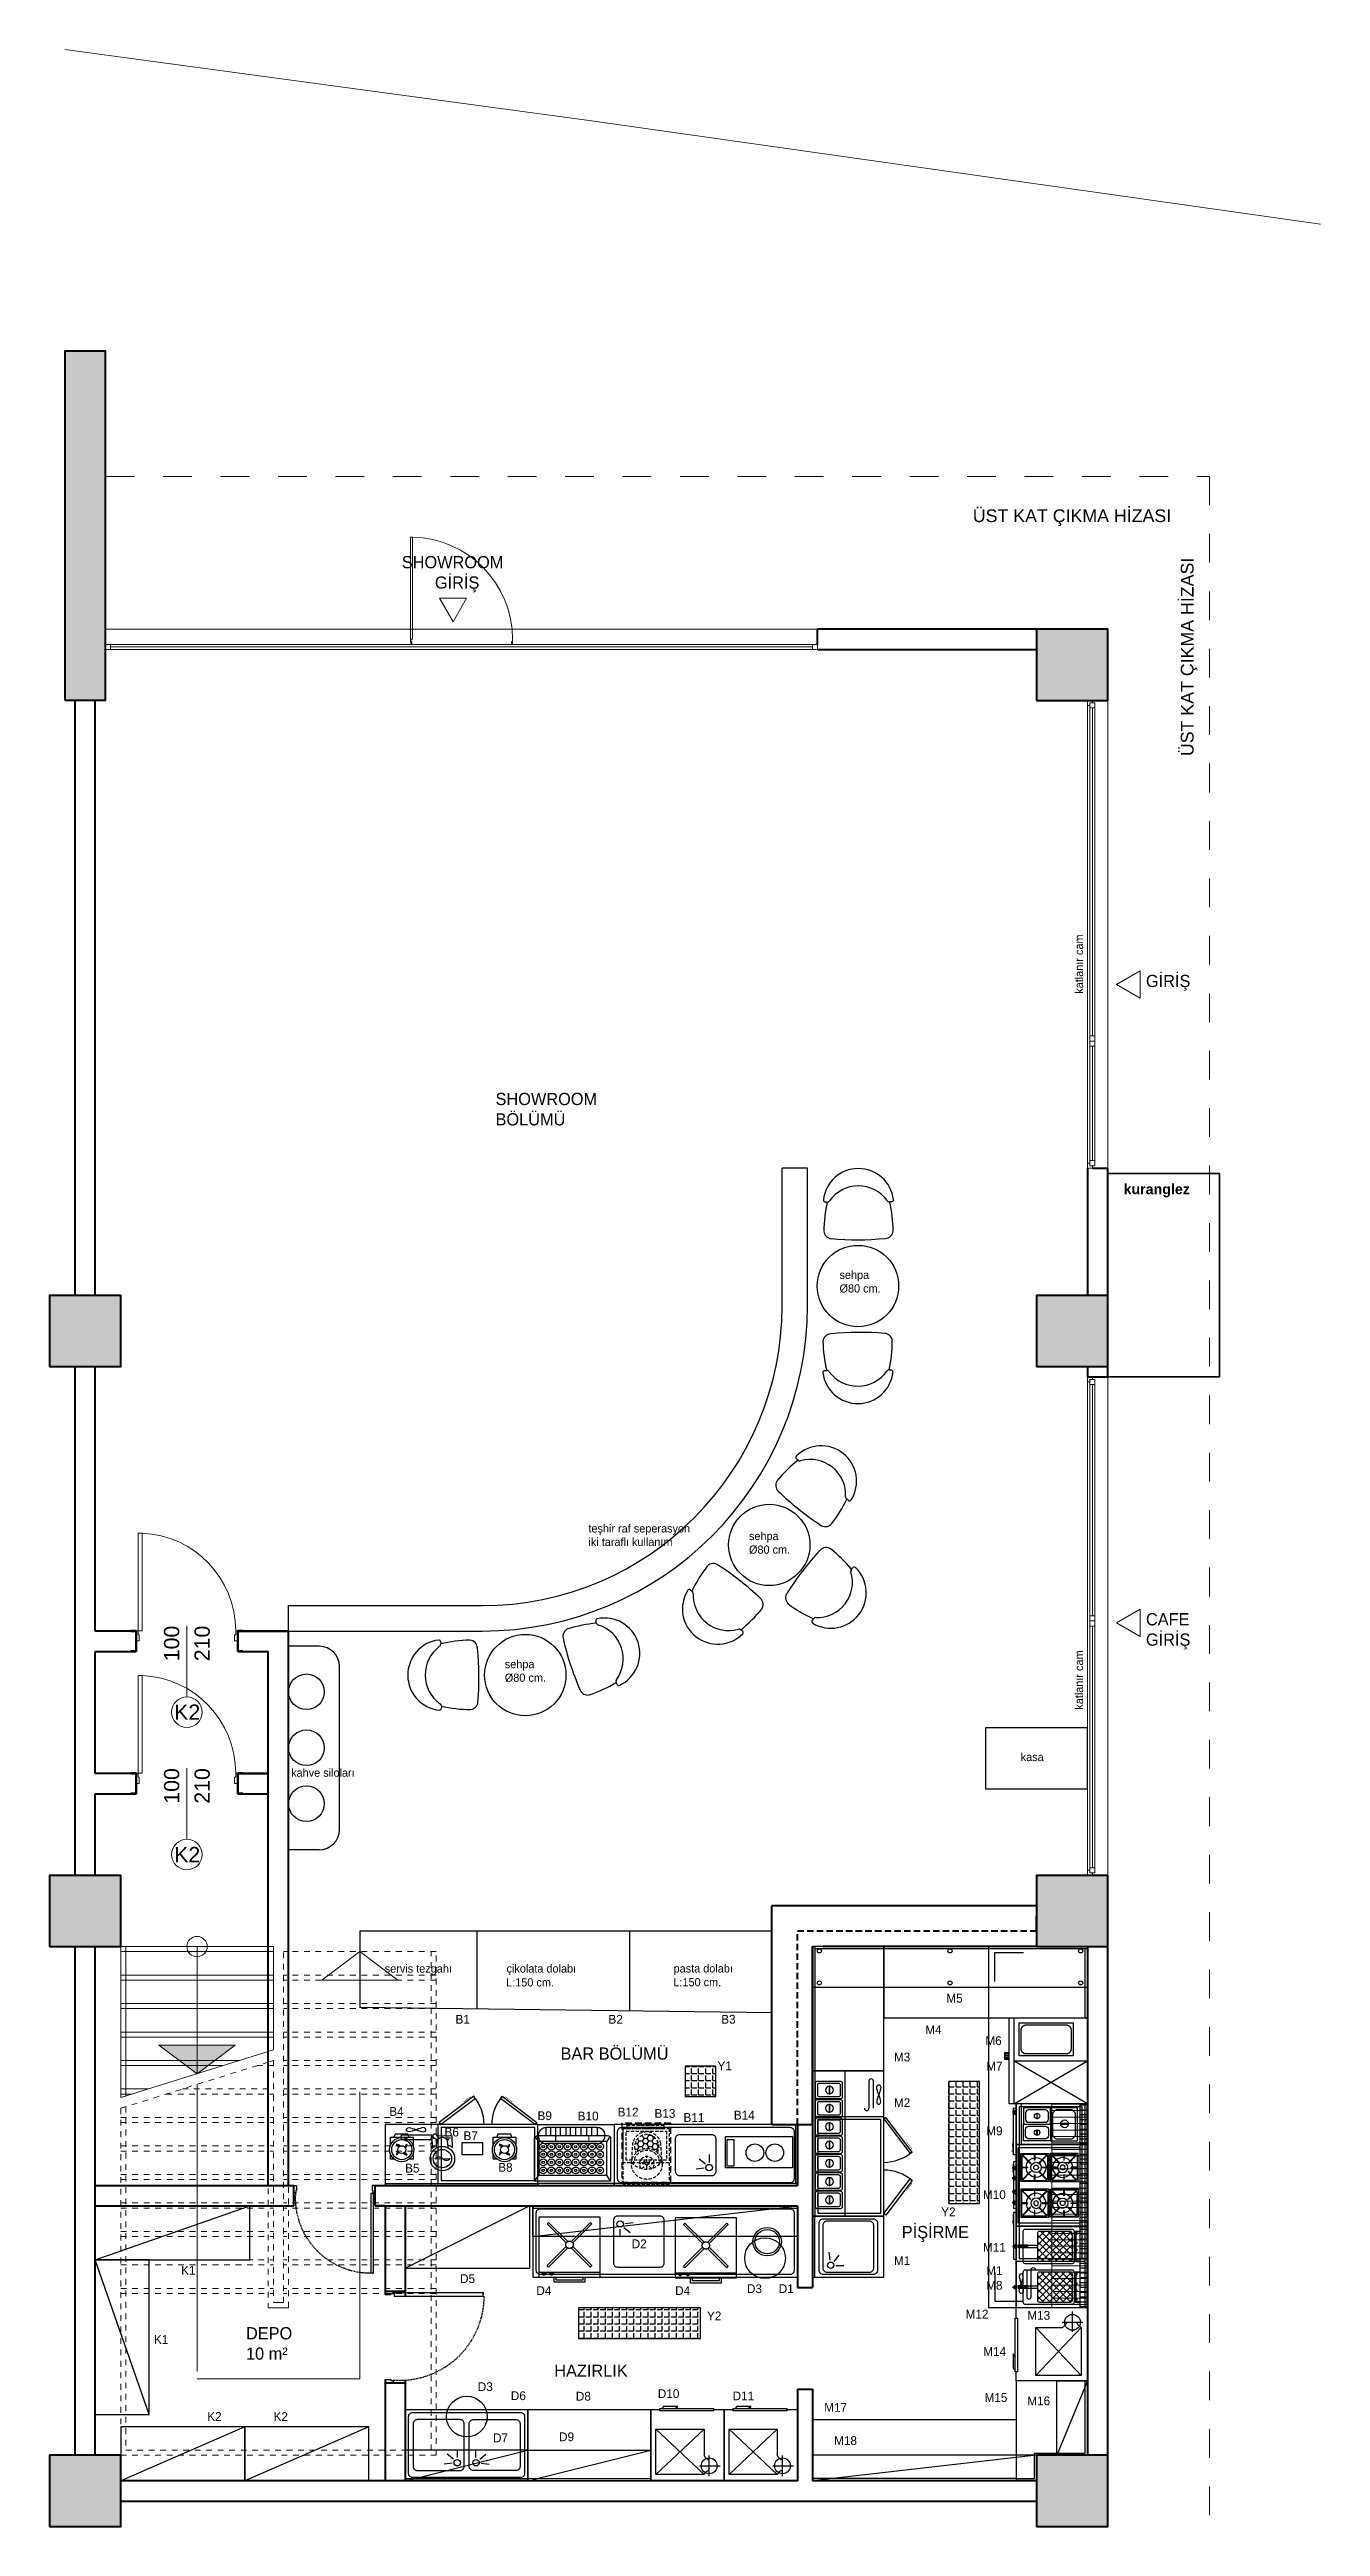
# Model space of a CAD drawing. Header units: millimetres. Extents: x 74484 to 75733, y -23294 to -20860.
import ezdxf
from ezdxf.enums import TextEntityAlignment as Align

# ---------------------------------------------------------------- set-up
doc = ezdxf.new("R2010")
doc.units = ezdxf.units.MM
for name, pattern in [('Dashed', [564.444447, 282.222223, -282.222223]), ('HIDDEN', [0.375, 0.25, -0.125]), ('tipC$0$HIDDEN2', [4.7625, 3.175, -1.5875])]:
    doc.linetypes.add(name, pattern=pattern)
for name, color, linetype in [('002 Çizgi', 7, 'Continuous'), ('ArchiCAD Door Markers', 7, 'Continuous'), ('ArchiCAD Doors', 7, 'Continuous'), ('CIHAZ', 2, 'Continuous'), ('S2000-002 Çizgi', 7, 'Continuous')]:
    doc.layers.add(name, color=color, linetype=linetype)
for name, color, linetype, lineweight in [('0_Pen_No__1', 7, 'Continuous', 13), ('0_Pen_No__27', 7, 'Continuous', 50), ('0_Pen_No__7', 7, 'Continuous', 35), ('1 bar dolap', 43, 'Continuous', 25), ('1 bar dolap-RefEdit0', 43, 'Continuous', 25), ('1 kapi', 243, 'Continuous', 25), ('ARAZİ_Pen_No__1', 7, 'Continuous', 13), ('ArchiCAD Door Markers_Pen_No__2', 8, 'Continuous', 15), ('ArchiCAD Door Markers_Pen_No__7', 7, 'Continuous', 35), ('ArchiCAD Doors_Pen_No__1', 7, 'Continuous', 13), ('ArchiCAD Doors_Pen_No__2', 8, 'Continuous', 15), ('ArchiCAD Doors_Pen_No__27', 7, 'Continuous', 50), ('d duvar', 175, 'Continuous', 40), ('d olcu ic mimari', 251, 'Continuous', 13), ('d pencere', 154, 'Continuous', 13), ('d tarama', 253, 'Continuous', 18), ('d tefriş', 133, 'Continuous', 30), ('d yazi', 155, 'Continuous', 13), ('MERDİVEN_Pen_No__1', 7, 'Continuous', 13), ('MERDİVEN_Pen_No__2', 8, 'Continuous', 15)]:
    doc.layers.add(name, color=color, linetype=linetype, lineweight=lineweight)
for name, color, linetype, lineweight, true_color in [('0_Pen_No__62', 7, 'Continuous', 20, 0xaaaaaa), ('ArchiCAD Door Markers_Pen_No__61', 7, 'Continuous', 20, 0x6a6a6a), ('MERDİVEN_Pen_No__102', 7, 'Continuous', 15, 0xcccccc)]:
    doc.layers.add(name, color=color, linetype=linetype, lineweight=lineweight, true_color=true_color)
doc.styles.add('GENERATED_STYLE_1', font='arial.ttf')
doc.styles.add('GENERATED_STYLE_2', font='')
doc.styles.add('GENERATED_STYLE_3', font='arialbd.ttf')
doc.styles.get("Standard").update_dxf_attribs({"font": 'GOTHIC.TTF'})
doc.styles.add('TAKSİM', font='GOTHIC.TTF', dxfattribs={"height": 20})
doc.styles.get('GENERATED_STYLE_2').set_extended_font_data('Arial Unicode MS Türkçe')

msp = doc.modelspace()

# ---------------------------------------------------------------- texts
at = {"style": 'TAKSİM'}
for s, p in [('M5', (75373.6, -22779.2)), ('B1', (74890.2, -22799.9)), ('B2', (75040.5, -22799.9)), ('B3', (75151.4, -22799.9)), ('M4', (75352.9, -22810.2)), ('M3', (75322.1, -22837)), ('M6', (75412, -22820.9)), ('Y1', (75147.7, -22845.7)), ('M7', (75412.8, -22846)), ('B4', (74825.1, -22890.5)), ('B12', (75052.8, -22891.1)), ('B13', (75089, -22892.4)), ('M2', (75322.1, -22881.9)), ('B6', (74879.4, -22910.8)), ('B7', (74898.1, -22914.4)), ('B9', (74970.8, -22894.7)), ('B10', (75013.5, -22895)), ('B11', (75117.5, -22896.4)), ('B14', (75167, -22894.1)), ('M9', (75412.8, -22909.6)), ('B5', (74840.7, -22946.2)), ('B8', (74932.2, -22945.4)), ('Y2', (75367.6, -22989.2)), ('M10', (75412.8, -22972.3)), ('D2', (75063.7, -23020.6)), ('M1', (75322.1, -23037.2)), ('M11', (75412.8, -23024.1)), ('K1', (74620.5, -23046.6)), ('D5', (74895, -23054.8)), ('M1', (75412.8, -23046.9)), ('M8', (75412.8, -23061.4)), ('D4', (74970, -23066.6)), ('D4', (75106.4, -23066.6)), ('D3', (75177, -23064.7)), ('D1', (75208.2, -23064.7)), ('Y2', (75137.4, -23091.5)), ('M12', (75395.8, -23089.7)), ('M13', (75456.4, -23090.9)), ('K1', (74593.8, -23114.6)), ('M14', (75413.1, -23126.4)), ('D3', (74912.4, -23161)), ('D6', (74944.9, -23169.9)), ('D8', (75008.8, -23170.4)), ('D10', (75092.6, -23167.9)), ('D11', (75166.1, -23170.1)), ('M17', (75256.8, -23181.4)), ('M15', (75414.4, -23171.7)), ('M16', (75456.4, -23175)), ('K2', (74646.2, -23190.3)), ('K2', (74711.4, -23190.3)), ('D7', (74927.4, -23211.3)), ('D9', (74992.3, -23210.3)), ('M18', (75266.5, -23214))]:
    msp.add_text(s, height=8.64, dxfattribs=at).set_placement(p, align=Align.CENTER)
at = {"layer": '0_Pen_No__1', "linetype": 'Continuous', "attachment_point": 2}
for s, insert, char_height, style in [('{ÜST KAT ÇIKMA HİZASI}', (75489.1, -21311.5), 12.5, 'GENERATED_STYLE_2'), ('{kuranglez}', (75572.4, -21974.6), 10, 'GENERATED_STYLE_3')]:
    msp.add_mtext(s, dxfattribs=dict(at, insert=insert, char_height=char_height, style=style))
at = {"layer": '0_Pen_No__1', "linetype": 'Continuous', "insert": (75596.1, -21456.5), "char_height": 12.5, "attachment_point": 2, "rotation": 90, "style": 'GENERATED_STYLE_2'}
msp.add_mtext('{ÜST KAT ÇIKMA HİZASI}', dxfattribs=at)
at = {"layer": 'd yazi'}
for s, height, p in [('servis tezgahı', 8, (74813.6, -22749.7)), ('çikolata dolabı', 8, (74933.3, -22749.7)), ('L:150 cm.', 8, (74932.9, -22763.3)), ('pasta dolabı', 8, (75097.5, -22749.6)), ('L:150 cm.', 8, (75097.3, -22763.1)), ('PİŞİRME', 12, (75321.8, -23010.7)), ('HAZIRLIK', 12, (74980.2, -23147))]:
    msp.add_text(s, height=height, dxfattribs=at).set_placement(p)
at = {"layer": 'd yazi', "attachment_point": 1}
for s, insert, char_height in [('\\pi4.3379;SHOWROOM \\P\\pi36.916;GİRİŞ', (74826, -21357.4), 12), ('GİRİŞ', (75561.8, -21769), 12), ('SHOWROOM BÖLÜMÜ', (74922.5, -21885), 12), ('sehpa\\PØ80 cm.', (75260.6, -22059.9), 8), ('teşhir raf seperasyon\\Piki taraflı kullanım', (75013.8, -22309.1), 8), ('sehpa\\PØ80 cm.', (75171.6, -22316.6), 8), ('CAFE\\PGİRİŞ', (75561.8, -22396.4), 12), ('sehpa\\PØ80 cm.', (74931.6, -22442.5), 8), ('kahve siloları', (74721.6, -22549.2), 8), ('BAR BÖLÜMÜ', (74986.4, -22823.3), 12), ('DEPO\\P10 m²', (74677.2, -23098.2), 12)]:
    msp.add_mtext_dynamic_manual_height_columns(s, width=112.385, gutter_width=12.5, heights=[0], dxfattribs=dict(at, insert=insert, char_height=char_height))
at = {"layer": 'd yazi', "char_height": 8, "attachment_point": 1, "rotation": 90}
for insert in [(75492, -21787.6), (75492, -22491.3)]:
    msp.add_mtext_dynamic_manual_height_columns('katlanır cam', width=112.385, gutter_width=12.5, heights=[0], dxfattribs=dict(at, insert=insert))
at = {"layer": 'S2000-002 Çizgi'}
msp.add_text('kasa', height=8, dxfattribs=at).set_placement((75438.7, -22541.8))

# ---------------------------------------------------------------- blocks, each defined once
blk = doc.blocks.new('D1 Metal 15_28')
at = {"layer": 'ArchiCAD Doors_Pen_No__1', "linetype": 'Continuous'}
for p, q in [((480, 960), (440, 960)), ((440, 960), (440, 0)), ((480, 0), (480, 960)), ((-550, 0), (-550, 5)), ((-550, 5), (-500, 5)), ((-500, 0), (-550, 0)), ((-500, 5), (-500, 0)), ((-480, 0), (-500, 0)), ((-500, 0), (-500, -100)), ((-480, -40), (-480, 0)), ((440, 0), (480, 0)), ((500, 0), (480, 0)), ((480, 0), (480, -40)), ((500, 5), (550, 5)), ((500, 0), (500, 5)), ((550, 0), (500, 0)), ((500, -100), (500, 0)), ((550, 5), (550, 0)), ((-550, -205), (-550, -200)), ((-550, -200), (-500, -200)), ((-500, -205), (-550, -205)), ((-500, -200), (-500, -100)), ((-500, -100), (-495, -100)), ((-500, -100), (-468, -100)), ((-495, -200), (-500, -200)), ((-500, -200), (-500, -205)), ((-495, -100), (-495, -200)), ((-468, -40), (-480, -40)), ((-468, -100), (-468, -40)), ((480, -40), (468, -40)), ((468, -40), (468, -100)), ((468, -100), (500, -100)), ((495, -200), (495, -100)), ((495, -100), (500, -100)), ((500, -200), (495, -200)), ((500, -100), (500, -200)), ((500, -200), (550, -200)), ((500, -205), (500, -200)), ((550, -205), (500, -205)), ((550, -200), (550, -205))]:
    blk.add_line(p, q, dxfattribs=at)
at = {"layer": 'ArchiCAD Doors_Pen_No__2', "linetype": 'Continuous'}
blk.add_arc((480, 0), 960, 92.388, 180, dxfattribs=at)
at = {"layer": 'ArchiCAD Doors_Pen_No__27', "linetype": 'Continuous'}
for p, q in [((-500, 0), (-550, 0)), ((-500, 0), (-500, -100)), ((500, 0), (500, -100)), ((500, 0), (550, 0)), ((-500, -200), (-550, -200)), ((-500, -100), (-500, -200)), ((500, -100), (500, -200)), ((500, -200), (550, -200))]:
    blk.add_line(p, q, dxfattribs=at)
blk = doc.blocks.new('D Marker 15_24')
at = {"layer": 'ArchiCAD Door Markers_Pen_No__2', "linetype": 'Continuous'}
for start, end in [(0, 180), (180, 0)]:
    blk.add_arc((0, 600), 150, start, end, dxfattribs=at)
at = {"layer": 'ArchiCAD Door Markers_Pen_No__61', "linetype": 'Continuous'}
blk.add_line((0, 450), (0, -250), dxfattribs=at)
at = {"layer": 'ArchiCAD Door Markers_Pen_No__7', "char_height": 150, "attachment_point": 7, "style": 'GENERATED_STYLE_1'}
for s, insert, rotation in [('{K2}', (125, 675), 180), ('{210}', (-227, 100), 270), ('{100}', (73, 100), 270)]:
    blk.add_mtext(s, dxfattribs=dict(at, insert=insert, rotation=rotation))
blk = doc.blocks.new('D Marker 15_201')
at = {"layer": 'ArchiCAD Door Markers_Pen_No__2', "linetype": 'Continuous'}
for start, end in [(0, 180), (180, 0)]:
    blk.add_arc((0, 600), 150, start, end, dxfattribs=at)
at = {"layer": 'ArchiCAD Door Markers_Pen_No__61', "linetype": 'Continuous'}
blk.add_line((0, 450), (0, -250), dxfattribs=at)
at = {"layer": 'ArchiCAD Door Markers_Pen_No__7', "char_height": 150, "attachment_point": 7, "style": 'GENERATED_STYLE_1'}
for s, insert, rotation in [('{K2}', (125, 675), 180), ('{210}', (-227, 100), 270), ('{100}', (73, 100), 270)]:
    blk.add_mtext(s, dxfattribs=dict(at, insert=insert, rotation=rotation))
blk = doc.blocks.new('cay.mak.')
at = {"layer": '1 bar dolap'}
for points in [[(24676.1, 16471.6), (24741.9, 16471.6), (24741.9, 16440.8), (24676.1, 16440.8)], [(24733.6, 16469.7), (24740.4, 16469.7), (24740.4, 16443.6), (24733.6, 16443.6)]]:
    blk.add_lwpolyline(points, close=True, dxfattribs=at)
for centre in [(24693.4, 16456.6), (24713, 16456.6)]:
    blk.add_circle(centre, 8.67, dxfattribs=at)
blk = doc.blocks.new('esp.mak.')
at = {"layer": '1 bar dolap'}
for p, q in [((24612.3, 16476.2), (24615.9, 16470.3)), ((24687, 16476.2), (24682.7, 16470.3)), ((24613, 16432.3), (24615.9, 16437.1)), ((24625.4, 16439.1), (24675.6, 16439.1)), ((24682.7, 16437.1), (24686.3, 16432.2)), ((24625.3, 16431.2), (24625.3, 16423.5)), ((24625.4, 16423.5), (24675.6, 16423.5)), ((24630.8, 16431.2), (24630.8, 16423.5)), ((24635.7, 16431.2), (24635.7, 16423.5)), ((24641.1, 16431.1), (24641.1, 16423.5)), ((24646.6, 16431.2), (24646.6, 16423.5)), ((24651.6, 16431.2), (24651.6, 16423.5)), ((24656.1, 16431.2), (24656.1, 16423.5)), ((24661.6, 16431.1), (24661.6, 16423.4)), ((24666.3, 16431.1), (24666.3, 16423.4)), ((24671.1, 16431.1), (24671.1, 16423.5)), ((24675.7, 16431.1), (24675.7, 16423.4))]:
    blk.add_line(p, q, dxfattribs=at)
blk.add_lwpolyline([(24612.3, 16476.2), (24687, 16476.2), (24687, 16434.2, -0.414214), (24684, 16431.2), (24615.3, 16431.2, -0.414214), (24612.3, 16434.2)], format="xyb", close=True, dxfattribs=at)
blk.add_lwpolyline([(24615.9, 16437.1), (24682.7, 16437.1), (24682.7, 16470.3), (24615.9, 16470.3)], close=True, dxfattribs=at)
at = {"layer": '1 bar dolap', "const_width": 1}
for points in [[(24633.6, 16437), (24633.6, 16431.2)], [(24666.3, 16437.1), (24666.3, 16431.3)]]:
    blk.add_lwpolyline(points, dxfattribs=at)
at = {"layer": '1 bar dolap'}
for centre, radius in [((24622.6, 16465.6), 3.39), ((24622.6, 16457.6), 3.39), ((24622.6, 16465.6), 1.17), ((24622.6, 16457.6), 1.17), ((24630.6, 16465.6), 3.39), ((24630.6, 16457.6), 3.39), ((24630.6, 16465.6), 1.17), ((24630.6, 16457.6), 1.17), ((24638.6, 16465.6), 3.39), ((24638.6, 16457.6), 3.39), ((24638.6, 16465.6), 1.17), ((24638.6, 16457.6), 1.17), ((24646.6, 16465.6), 3.39), ((24646.6, 16457.6), 3.39), ((24646.6, 16465.6), 1.17), ((24646.6, 16457.6), 1.17), ((24654.6, 16465.6), 3.39), ((24654.6, 16457.6), 3.39), ((24654.6, 16465.6), 1.17), ((24654.6, 16457.6), 1.17), ((24662.6, 16465.6), 3.39), ((24662.6, 16457.6), 3.39), ((24662.6, 16465.6), 1.17), ((24662.6, 16457.6), 1.17), ((24670.6, 16465.6), 3.39), ((24670.6, 16457.6), 3.39), ((24670.6, 16465.6), 1.17), ((24670.6, 16457.6), 1.17), ((24678.6, 16465.6), 3.39), ((24678.6, 16457.6), 3.39), ((24678.6, 16465.6), 1.17), ((24678.6, 16457.6), 1.17), ((24622.6, 16449.6), 3.39), ((24622.6, 16442.1), 3.39), ((24622.6, 16449.6), 1.17), ((24622.6, 16442.1), 1.17), ((24630.6, 16449.6), 3.39), ((24630.6, 16442.1), 3.39), ((24630.6, 16449.6), 1.17), ((24630.6, 16442.1), 1.17), ((24638.6, 16449.6), 3.39), ((24638.6, 16442.1), 3.39), ((24638.6, 16449.6), 1.17), ((24638.6, 16442.1), 1.17), ((24646.6, 16449.6), 3.39), ((24646.6, 16442.1), 3.39), ((24646.6, 16449.6), 1.17), ((24646.6, 16442.1), 1.17), ((24654.6, 16449.6), 3.39), ((24654.6, 16442.1), 3.39), ((24654.6, 16449.6), 1.17), ((24654.6, 16442.1), 1.17), ((24662.6, 16449.6), 3.39), ((24662.6, 16442.1), 3.39), ((24662.6, 16449.6), 1.17), ((24662.6, 16442.1), 1.17), ((24670.6, 16449.6), 3.39), ((24670.6, 16442.1), 3.39), ((24670.6, 16449.6), 1.17), ((24670.6, 16442.1), 1.17), ((24678.6, 16449.6), 3.39), ((24678.6, 16442.1), 3.39), ((24678.6, 16449.6), 1.17), ((24678.6, 16442.1), 1.17)]:
    blk.add_circle(centre, radius, dxfattribs=at)
for centre, start, end in [((24625.4, 16431.3), 89.9798, 269.9798), ((24675.6, 16431.3), 270.0202, 90.0202)]:
    blk.add_arc(centre, 7.78, start, end, dxfattribs=at)
blk = doc.blocks.new('buzmak')
at = {"layer": '1 bar dolap', "linetype": 'tipC$0$HIDDEN2'}
h = blk.add_hatch(dxfattribs=at)
h.set_pattern_fill('HONEY', color=256, angle=1e-14)
h.paths.add_polyline_path([(24823.5, 16457.7, -0.396659), (24802.6, 16457.5, 1.695821)])
for p, q in [((24798.2, 16464.9), (24799.3, 16448.8)), ((24805.7, 16468.7), (24811.7, 16468.7)), ((24812.1, 16467.8), (24807.8, 16463.6)), ((24808.4, 16473.2), (24812.1, 16469.5)), ((24813, 16473.9), (24813, 16469.9)), ((24813, 16467.4), (24813, 16461.4)), ((24817.8, 16473.4), (24813.9, 16469.5)), ((24813.9, 16467.8), (24818.1, 16463.6)), ((24814.2, 16468.7), (24820.2, 16468.7)), ((24827.7, 16464.9), (24826.8, 16448.4))]:
    blk.add_line(p, q, dxfattribs=at)
for points in [[(24791, 16488.7), (24836.2, 16488.7), (24836.2, 16434), (24791, 16434)], [(24791.1, 16467.6), (24836.2, 16467.6), (24836.2, 16434), (24791.1, 16434)], [(24793.8, 16464.9), (24833.4, 16464.9), (24833.4, 16436.5), (24793.8, 16436.5)], [(24796.1, 16430.9), (24832.6, 16430.9), (24832.6, 16433.9), (24796.1, 16433.9)], [(24806.8, 16430.8), (24821.4, 16430.8), (24821.4, 16429.3), (24806.8, 16429.3)]]:
    blk.add_lwpolyline(points, close=True, dxfattribs=at)
for radius in [15.2, 1.24]:
    blk.add_circle((24813, 16468.7), radius, dxfattribs=at)
for centre, radius, start, end in [((24813.4, 16454.9), 19, 39.3466, 144.3997), ((24813, 16468.7), 13.2, 182.6537, 1.0925), ((24813, 16468.7), 7.24, 145.6967, 38.0496), ((24813.1, 16451.2), 14, 190.1212, 348.3046), ((24813.1, 16451.8), 11.9, 151.4409, 29.332)]:
    blk.add_arc(centre, radius, start, end, dxfattribs=at)
blk = doc.blocks.new('*U8')
at = {"layer": 'd tefriş'}
blk.add_lwpolyline([(-2, 1.2), (0.7, -1.2)], dxfattribs=at)
blk.add_arc((-1.7, -3.9), 5.07, 44.2712, 93.2638, dxfattribs=at)
blk = doc.blocks.new('*U9')
at = {"layer": '1 bar dolap', "color": 0, "linetype": 'ByBlock', "lineweight": -2}
blk.add_blockref('*U8', (25674.9, 16732.1), dxfattribs=at)
for p, rotation in [((25674.4, 16724.8), 90.00000000000007), ((25682.2, 16731.6), 270), ((25681.7, 16724.3), 180)]:
    blk.add_blockref('*U8', p, dxfattribs=dict(at, rotation=rotation))
blk = doc.blocks.new('blendr')
at = {"layer": '1 bar dolap'}
for p, q in [((24805.8, 16715.8), (24807, 16712.9)), ((24807, 16712.9), (24819.7, 16712.9)), ((24819.7, 16712.9), (24820.8, 16715.8))]:
    blk.add_line(p, q, dxfattribs=at)
for points in [[(24802, 16732.4), (24802, 16737.5), (24805.7, 16737.5)], [(24820.5, 16737.5), (24824.3, 16737.5), (24824.3, 16732.3)], [(24824.3, 16724.1), (24824.3, 16715.8), (24802, 16715.8), (24802, 16724)]]:
    blk.add_lwpolyline(points, dxfattribs=at)
for radius in [11.9, 9.89, 3.89]:
    blk.add_circle((24813.1, 16728.2), radius, dxfattribs=at)
blk.add_blockref('*U9', (-865.2, 0), dxfattribs=at)
blk = doc.blocks.new('espresso')
at = {"layer": '1 bar dolap'}
for p, q in [((24528.8, 16445), (24513.9, 16445)), ((24515.6, 16434.5), (24516, 16429.9)), ((24527.2, 16434.4), (24526.9, 16430)), ((24513.3, 16425.1), (24518.5, 16425.1)), ((24514.9, 16426.6), (24517, 16426.6)), ((24524.2, 16425), (24526.9, 16421.3)), ((24525.9, 16426.6), (24527.9, 16426.6)), ((24525.9, 16426.5), (24529.6, 16424.4)), ((24528.4, 16425.1), (24530.3, 16425.1))]:
    blk.add_line(p, q, dxfattribs=at)
for points in [[(24511.4, 16434.6), (24511.4, 16422.7), (24525.9, 16422.7)], [(24530.6, 16422.7), (24531.4, 16422.7), (24531.4, 16434.7)]]:
    blk.add_lwpolyline(points, dxfattribs=at)
for radius in [12, 9]:
    blk.add_circle((24521.5, 16445), radius, dxfattribs=at)
for centre, radius, start, end in [((24521.3, 16446.4), 15.5, 229.9777, 249.1358), ((24517.6, 16441.3), 5.27, 44.7376, 135.235), ((24525.1, 16448.7), 5.27, 224.7376, 315.235), ((24521.3, 16446.4), 15.5, 291.8065, 310.7726), ((24521.4, 16429.7), 5.47, 177.8652, 3.077), ((24528.5, 16422.7), 2.09, 220.9339, 56.1102)]:
    blk.add_arc(centre, radius, start, end, dxfattribs=at)
blk = doc.blocks.new('3- kapi 1001')
blk.add_lwpolyline([(-6, 11), (-6, 122.2), (-3, 122.2), (-3, 123.2), (-2, 122.7), (-2, 11)], close=True)
at = {"linetype": 'Continuous'}
for points in [[(-114.3, 0), (-110.3, 0), (-110.3, 7), (-111.3, 7), (-111.3, 10), (-114.3, 10)], [(0, 0), (-4, 0), (-4, 7), (-3, 7), (-3, 10), (0, 10)]]:
    blk.add_lwpolyline(points, close=True, dxfattribs=at)
blk.add_circle((-2.5, 10.5), 0.5)
at = {"color": 252, "linetype": 'HIDDEN', "ltscale": 5}
blk.add_arc((-6.1, 17.6), 105.5, 89.9388, 184.1554, dxfattribs=at)
blk = doc.blocks.new('BYRYY6Y')
at = {"layer": 'MERDİVEN_Pen_No__102', "linetype": 'Continuous'}
blk.add_hatch(color=256, dxfattribs=at).paths.add_polyline_path([(73629.1, -22849.1), (73591.6, -22821.1), (73666.6, -22821.1)], flags=0)
at = {"layer": '0_Pen_No__62', "linetype": 'Dashed', "ltscale": 0.02}
for p, q in [((73714.1, -23074.1), (73714.1, -22729.1)), ((73864.1, -22729.1), (73714.1, -22729.1)), ((73714.1, -23074.1), (73714.1, -22729.1)), ((73719.1, -23079.1), (73719.1, -22729.1)), ((73864.1, -22729.1), (73859.1, -22729.1)), ((73859.1, -23219.1), (73859.1, -22729.1)), ((73864.1, -23224.1), (73864.1, -22729.1)), ((73864.1, -23224.1), (73864.1, -22729.1)), ((73864.1, -22752.1), (73714.1, -22752.1)), ((73864.1, -22757.1), (73714.1, -22757.1)), ((73864.1, -22780.1), (73714.1, -22780.1)), ((73864.1, -22785.1), (73714.1, -22785.1)), ((73864.1, -22808.1), (73714.1, -22808.1)), ((73554.1, -22883.1), (73704.1, -22836.1)), ((73704.1, -22836.1), (73704.1, -23074.1)), ((73704.1, -22836.1), (73704.1, -23074.1)), ((73864.1, -22813.1), (73714.1, -22813.1)), ((73864.1, -22836.1), (73714.1, -22836.1)), ((73688.1, -22841.1), (73704.1, -22841.1)), ((73699.1, -22837.7), (73699.1, -23079.1)), ((73864.1, -22841.1), (73714.1, -22841.1)), ((73554.1, -22883.1), (73554.1, -23224.1)), ((73554.1, -22883.1), (73554.1, -23224.1)), ((73559.1, -22881.5), (73559.1, -23219.1)), ((73598.8, -22869.1), (73704.1, -22869.1)), ((73614.7, -22864.1), (73704.1, -22864.1)), ((73864.1, -22864.1), (73714.1, -22864.1)), ((73864.1, -22869.1), (73714.1, -22869.1)), ((73554.1, -22892.1), (73704.1, -22892.1)), ((73554.1, -22897.1), (73704.1, -22897.1)), ((73864.1, -22892.1), (73714.1, -22892.1)), ((73864.1, -22897.1), (73714.1, -22897.1)), ((73554.1, -22920.1), (73704.1, -22920.1)), ((73554.1, -22925.1), (73704.1, -22925.1)), ((73864.1, -22920.1), (73714.1, -22920.1)), ((73864.1, -22925.1), (73714.1, -22925.1)), ((73554.1, -22948.1), (73704.1, -22948.1)), ((73554.1, -22953.1), (73704.1, -22953.1)), ((73864.1, -22948.1), (73714.1, -22948.1)), ((73864.1, -22953.1), (73714.1, -22953.1)), ((73554.1, -22976.1), (73704.1, -22976.1)), ((73554.1, -22981.1), (73704.1, -22981.1)), ((73864.1, -22976.1), (73714.1, -22976.1)), ((73864.1, -22981.1), (73714.1, -22981.1)), ((73554.1, -23004.1), (73704.1, -23004.1)), ((73864.1, -23004.1), (73714.1, -23004.1)), ((73554.1, -23009.1), (73704.1, -23009.1)), ((73864.1, -23009.1), (73714.1, -23009.1)), ((73554.1, -23032.1), (73704.1, -23032.1)), ((73554.1, -23037.1), (73704.1, -23037.1)), ((73864.1, -23032.1), (73714.1, -23032.1)), ((73864.1, -23037.1), (73714.1, -23037.1)), ((73554.1, -23060.1), (73704.1, -23060.1)), ((73554.1, -23065.1), (73704.1, -23065.1)), ((73864.1, -23060.1), (73714.1, -23060.1)), ((73864.1, -23065.1), (73714.1, -23065.1)), ((73554.1, -23224.1), (73864.1, -23224.1)), ((73554.1, -23224.1), (73864.1, -23224.1)), ((73559.1, -23219.1), (73859.1, -23219.1))]:
    blk.add_line(p, q, dxfattribs=at)
at = {"layer": 'MERDİVEN_Pen_No__1', "linetype": 'Continuous'}
for p, q in [((73554.1, -22724.1), (73554.1, -22872.6)), ((73554.1, -22724.1), (73704.1, -22724.1)), ((73554.1, -22724.1), (73704.1, -22724.1)), ((73554.1, -22724.1), (73554.1, -22872.6)), ((73559.1, -22724.1), (73554.1, -22724.1)), ((73559.1, -22724.1), (73559.1, -22871)), ((73629.1, -22724.1), (73629.1, -22849.1)), ((73699.1, -22724.1), (73699.1, -22827.2)), ((73704.1, -22724.1), (73699.1, -22724.1)), ((73704.1, -22724.1), (73704.1, -22825.6)), ((73704.1, -22724.1), (73704.1, -22825.6)), ((73554.1, -22752.1), (73704.1, -22752.1)), ((73554.1, -22780.1), (73704.1, -22780.1)), ((73554.1, -22808.1), (73704.1, -22808.1)), ((73554.1, -22872.6), (73704.1, -22825.6)), ((73554.1, -22836.1), (73670.7, -22836.1)), ((73629.1, -22849.1), (73591.6, -22821.1)), ((73666.6, -22821.1), (73591.6, -22821.1)), ((73629.1, -22849.1), (73666.6, -22821.1)), ((73699.1, -22827.2), (73704.1, -22825.6)), ((73554.1, -22864.1), (73581.3, -22864.1)), ((73554.1, -22872.6), (73559.1, -22871))]:
    blk.add_line(p, q, dxfattribs=at)
at = {"layer": 'MERDİVEN_Pen_No__1', "linetype": 'Dashed'}
for p, q in [((73789.1, -22729.1), (73751.6, -22757.1)), ((73789.1, -23149.1), (73789.1, -22729.1)), ((73789.1, -22729.1), (73826.6, -22757.1)), ((73751.6, -22757.1), (73826.6, -22757.1)), ((73629.1, -22859.6), (73629.1, -23149.1)), ((73629.1, -23149.1), (73789.1, -23149.1))]:
    blk.add_line(p, q, dxfattribs=at)
at = {"layer": 'MERDİVEN_Pen_No__1', "linetype": 'Continuous', "extrusion": (0, 0, -1)}
blk.add_ellipse((73629.1, -22724.1), major_axis=(-7.07, 7.07), ratio=1, start_param=2.356194490191964, end_param=8.63937979737155, dxfattribs=at)
at = {"layer": 'MERDİVEN_Pen_No__2', "linetype": 'Dashed'}
for p, q in [((73554.1, -22729.1), (73704.1, -22729.1)), ((73719.1, -22729.1), (73714.1, -22729.1)), ((73554.1, -22757.1), (73704.1, -22757.1)), ((73554.1, -22785.1), (73704.1, -22785.1)), ((73554.1, -22813.1), (73704.1, -22813.1)), ((73704.1, -22836.1), (73699.1, -22837.7)), ((73554.1, -22841.1), (73654.7, -22841.1)), ((73554.1, -22869.1), (73565.3, -22869.1)), ((73559.1, -22881.5), (73554.1, -22883.1)), ((73699.1, -23079.1), (73719.1, -23079.1)), ((73704.1, -23074.1), (73714.1, -23074.1)), ((73704.1, -23074.1), (73714.1, -23074.1))]:
    blk.add_line(p, q, dxfattribs=at)
blk.add_point((73704.1, -22836.1), dxfattribs=at)
blk = doc.blocks.new('BBB')
for p, q in [((-343, 392), (-343, 392)), ((-342, 392), (-342, 392)), ((-312, 372), (-322, 372)), ((-304, 372), (-312, 372)), ((327, 372), (308, 372))]:
    blk.add_line(p, q)
for centre, radius, start, end in [((2, 353), 347, 6.5329, 173.4671), ((0, 184), 345, 89.716, 144.6382), ((3, 183), 346, 35.4599, 90.2892), ((-322, 392), 20, 180, 270), ((936, 75), 1275, 166.5012, 179.4845), ((-304, 402), 30, 270, 320.9562), ((308, 402), 30, 219.0438, 270), ((-932, 78), 1275, 0.3898, 13.3764), ((327, 392), 20, 270, 0), ((-259, 92), 80, 184.5141, 264.8151), ((0, 2783), 2783, 264.5044, 275.4248), ((263, 92), 80, 270, 355.4859)]:
    blk.add_arc(centre, radius, start, end)
blk = doc.blocks.new('A$C521B02A0')
at = {"layer": 'S2000-002 Çizgi'}
blk.add_line((6.6, 10), (10.6, 10), dxfattribs=at)
for points in [[(0, 64), (0, 10), (60, 10), (60, 64)], [(0, 64), (0, 5), (60, 5), (60, 64)], [(3, 10), (6.6, 10), (6.6, 8.5), (3, 8.5)], [(4, 8.5), (5.4, 8.5), (5.4, 7.1), (4, 7.1)], [(10.6, 10), (14.3, 10), (14.3, 8.5), (10.6, 8.5)], [(11.6, 8.5), (13.1, 8.5), (13.1, 7.1), (11.6, 7.1)], [(45, 0), (15, 0), (15, 5), (45, 5)], [(43, 2), (17, 2), (17, 5), (43, 5)]]:
    blk.add_lwpolyline(points, close=True, dxfattribs=at)
at = {"layer": 'S2000-002 Çizgi', "linetype": 'Dashed'}
for points in [[(8.1, 57.4), (9.5, 58.8)], [(8.1, 57.4), (26.8, 38.7)], [(9.5, 58.8), (28.2, 40.1)], [(31.9, 40.2), (50.5, 58.8)], [(33.3, 38.8), (51.9, 57.4)], [(50.5, 58.8), (51.9, 57.4)], [(26.7, 35.1), (8.1, 16.4)], [(28.1, 33.6), (9.5, 15)], [(31.8, 33.7), (50.5, 15)], [(33.2, 35.2), (51.9, 16.4)], [(9.5, 15), (8.1, 16.4)], [(50.5, 15), (51.9, 16.4)]]:
    blk.add_lwpolyline(points, dxfattribs=at)
blk.add_circle((30, 36.9), 3.63, dxfattribs=at)
blk = doc.blocks.new('A$C5B5611F4')
at = {"layer": 'CIHAZ', "color": 1}
for p, q in [((24.1, 58.2), (4, 58.2)), ((14.7, 68.5), (14.7, 47.9))]:
    blk.add_line(p, q, dxfattribs=at)
at = {"layer": 'CIHAZ', "color": 5, "linetype": 'Dashed'}
for p, q in [((19.8, 66.7), (67, 22.3)), ((67, 66.7), (19.8, 22.3))]:
    blk.add_line(p, q, dxfattribs=at)
at = {"layer": 'CIHAZ', "color": 5}
for points in [[(63.2, 1.8), (10.4, 1.8), (10.4, 4.3), (63.2, 4.3)], [(61.2, 1.8), (48.6, 1.8), (45.6, 0), (59.6, 0)]]:
    blk.add_lwpolyline(points, close=True, dxfattribs=at)
at = {"layer": 'CIHAZ', "color": 1}
blk.add_circle((14.7, 58.2), 7.76, dxfattribs=at)
at = {"layer": 'S2000-002 Çizgi', "linetype": 'Dashed'}
for p, q in [((19.8, 66.7), (67, 66.7)), ((67, 66.7), (67, 22.3)), ((19.8, 22.3), (19.8, 48.1)), ((67, 22.3), (19.8, 22.3))]:
    blk.add_line(p, q, dxfattribs=at)
at = {"layer": 'S2000-002 Çizgi'}
blk.add_lwpolyline([(10.4, 2.8), (0, 2.8), (0, 72.8), (72, 72.8), (72, 2.8), (63.2, 2.8)], dxfattribs=at)
at = {"layer": 'S2000-002 Çizgi', "linetype": 'Dashed'}
for centre, radius, start, end in [((11.6, 71.2), 9.4, 291.2079, 330.9566), ((11, 43), 10.2, 29.6907, 66.7752)]:
    blk.add_arc(centre, radius, start, end, dxfattribs=at)
blk = doc.blocks.new('A$C6B106424')
at = {"layer": 'S2000-002 Çizgi'}
h = blk.add_hatch(dxfattribs=at)
h.set_pattern_fill('LINE', color=256, scale=0.5, angle=90, style=0)
h.set_pattern_definition([(90, (-1215.703, -3768.8105), (-1.5875, 1e-16), [])])
h.paths.add_polyline_path([(50.1, 4.3), (43.9, 4.3), (43.9, 0), (50.1, 0)])
for p, q in [((0, 9.3), (42.4, 81.4)), ((0, 81.4), (42.2, 9.3)), ((42.2, 81.4), (42.2, 9.3)), ((0, 9.3), (84.7, 9.3))]:
    blk.add_line(p, q, dxfattribs=at)
for points in [[(0, 4.3), (84.7, 4.3), (84.7, 81.4), (0, 81.4)], [(50.1, 0), (43.9, 0), (43.9, 4.3), (50.1, 4.3)]]:
    blk.add_lwpolyline(points, close=True, dxfattribs=at)
at = {"layer": 'S2000-002 Çizgi', "linetype": 'Dashed'}
blk.add_lwpolyline([(47.2, 67.3), (47.2, 14.3), (79.7, 14.3), (79.7, 67.3)], close=True, dxfattribs=at)
blk.add_lwpolyline([(49.2, 60.3), (49.2, 21.3, 0.414214), (54.2, 16.3), (72.7, 16.3, 0.414214), (77.7, 21.3), (77.7, 60.3, 0.414214), (72.7, 65.3), (54.2, 65.3, 0.414214)], format="xyb", close=True, dxfattribs=at)
blk = doc.blocks.new('A$C01E77913')
at = {"layer": 'S2000-002 Çizgi'}
for points in [[(2, 26.8), (15, 26.8, -0.414214), (17, 24.8), (17, 2, -0.414214), (15, 0), (2, 0, -0.414214), (0, 2), (0, 24.8, -0.414214)], [(4, 24.8), (13, 24.8, -0.414214), (15, 22.8), (15, 4, -0.414214), (13, 2), (4, 2, -0.414214), (2, 4), (2, 22.8, -0.414214)]]:
    blk.add_lwpolyline(points, format="xyb", close=True, dxfattribs=at)
blk.add_lwpolyline([(4.7, 14.3), (12.2, 14.3), (12.2, 13.5), (4.7, 13.5)], close=True, dxfattribs=at)
blk.add_circle((8.5, 13.9), 3.82, dxfattribs=at)
blk = doc.blocks.new('143-70-M')
at = {"layer": '002 Çizgi', "color": 7}
for p, q in [((27.4, -97.5), (27.4, 45.5)), ((-37.4, -66), (-37.6, -67.1)), ((-37.6, -67.1), (-37.4, -68.6)), ((-36.9, -65.1), (-37.4, -66)), ((-37.4, -68.6), (-36.9, -70.3)), ((-36.3, -64.7), (-36.9, -65.1)), ((-36.9, -70.3), (-36.3, -72.1)), ((-35.6, -64.5), (-36.3, -64.7)), ((-36.3, -72.1), (-35.6, -74.1)), ((-34.8, -64.7), (-35.6, -64.5)), ((-35.6, -74.1), (-34.8, -72.1)), ((-34.2, -65.1), (-34.8, -64.7)), ((-34.8, -72.1), (-34.2, -70.3)), ((-33.7, -66), (-34.2, -65.1)), ((-34.2, -70.3), (-33.7, -68.6)), ((-33.6, -67.1), (-33.7, -66)), ((-33.7, -68.6), (-33.6, -67.1)), ((-30.3, -60.5), (-30.3, -87.2)), ((-25.9, -87.2), (-25.9, -60.5)), ((-37.6, -81.1), (-37.4, -79.6)), ((-37.4, -82.2), (-37.6, -81.1)), ((-37.4, -79.6), (-36.9, -77.9)), ((-36.9, -83), (-37.4, -82.2)), ((-36.9, -77.9), (-36.3, -76)), ((-36.3, -83.5), (-36.9, -83)), ((-36.3, -76), (-35.6, -74.1)), ((-35.6, -83.7), (-36.3, -83.5)), ((-35.6, -74.1), (-34.8, -76)), ((-34.8, -83.5), (-35.6, -83.7)), ((-34.8, -76), (-34.2, -77.9)), ((-34.2, -83), (-34.8, -83.5)), ((-34.2, -77.9), (-33.7, -79.6)), ((-33.7, -82.2), (-34.2, -83)), ((-33.7, -79.6), (-33.6, -81.1)), ((-33.6, -81.1), (-33.7, -82.2))]:
    blk.add_line(p, q, dxfattribs=at)
for points in [[(-68.4, 10.3), (-42.6, 44.4), (-40.6, 42.9), (-66.4, 8.8)], [(-40.6, -97.5), (29.4, -97.5), (29.4, 45.5), (-40.6, 45.5)], [(-2.6, 45.5), (-2.6, -97.5), (29.4, -97.5), (29.4, 45.5)], [(-68.4, -17.5), (-42.6, -51.6), (-40.6, -50.1), (-66.4, -16)]]:
    blk.add_lwpolyline(points, close=True, dxfattribs=at)
at = {"layer": '002 Çizgi', "color": 7, "linetype": 'Dashed'}
blk.add_lwpolyline([(24.4, -49.5), (24.4, 42.5), (-37.6, 42.5), (-37.6, -49.5)], close=True, dxfattribs=at)
at = {"layer": '002 Çizgi', "color": 7, "const_width": 0.427}
for points in [[(-66.7, 12.5), (-68, 13.5), (-63.8, 19.2), (-62.7, 20.6)], [(-66.7, -19.8), (-68, -20.8), (-63.8, -26.4), (-62.7, -27.8)]]:
    blk.add_lwpolyline(points, dxfattribs=at)
at = {"layer": '002 Çizgi', "color": 7}
blk.add_lwpolyline([(27.4, -52.5), (-40.6, -52.5)], dxfattribs=at)
for centre, radius, start, end in [((-40.6, 42.9), 42.7, 229.4908, 270), ((-40.6, -50.1), 42.7, 90, 130.5092), ((-23.7, -60.5), 2.17, 0, 180), ((-28.1, -87.2), 2.17, 180, 0)]:
    blk.add_arc(centre, radius, start, end, dxfattribs=at)
at = {"layer": '002 Çizgi', "color": 7, "xscale": -1, "rotation": 90}
for p in [(26.8, 38), (26.8, 20), (26.8, 2), (26.8, -16), (26.8, -34), (26.8, -52), (26.8, -70)]:
    blk.add_blockref('A$C01E77913', p, dxfattribs=at)
blk = doc.blocks.new('A$C7E877AE3')
at = {"layer": 'S2000-002 Çizgi'}
for p, q in [((15.4, 49), (21.5, 43.9)), ((16.7, 52.8), (24.5, 53.9)), ((11.5, 47.3), (11.5, 39.4))]:
    blk.add_line(p, q, dxfattribs=at)
for points in [[(0, 68), (60, 68), (60, 70), (0, 70)], [(0, 0), (60, 0), (60, 70), (0, 70)]]:
    blk.add_lwpolyline(points, close=True, dxfattribs=at)
for points in [[(7, 6), (53, 6, 0.414214), (57, 10), (57, 60, 0.414214), (53, 64), (7, 64, 0.414214), (3, 60), (3, 10, 0.414214)], [(9, 10), (51, 10, 0.414214), (55, 14), (55, 56, 0.414214), (51, 60), (9, 60, 0.414214), (5, 56), (5, 14, 0.414214)]]:
    blk.add_lwpolyline(points, format="xyb", close=True, dxfattribs=at)
blk.add_circle((11.7, 52.3), 3.19, dxfattribs=at)
blk = doc.blocks.new('A$C32DC0840')
at = {"layer": 'S2000-002 Çizgi'}
for p, q in [((45.8, 52.8), (38, 53.9)), ((47.1, 49), (41, 43.9)), ((72.9, 49), (79, 43.9)), ((74.2, 52.8), (82, 53.9)), ((51, 47.3), (51, 39.4)), ((69, 47.3), (69, 39.4))]:
    blk.add_line(p, q, dxfattribs=at)
for points in [[(120, 0), (0, 0), (0, 70), (120, 70)], [(120, 68), (0, 68), (0, 70), (120, 70)]]:
    blk.add_lwpolyline(points, close=True, dxfattribs=at)
for points in [[(113, 3), (7, 3, -0.414214), (3, 7), (3, 63, -0.414214), (7, 67), (113, 67, -0.414214), (117, 63), (117, 7, -0.414214)], [(53.5, 10), (11.5, 10, -0.414214), (7.5, 14), (7.5, 56, -0.414214), (11.5, 60), (53.5, 60, -0.414214), (57.5, 56), (57.5, 14, -0.414214)], [(66.5, 10), (108.5, 10, 0.414214), (112.5, 14), (112.5, 56, 0.414214), (108.5, 60), (66.5, 60, 0.414214), (62.5, 56), (62.5, 14, 0.414214)]]:
    blk.add_lwpolyline(points, format="xyb", close=True, dxfattribs=at)
for centre in [(50.8, 52.3), (69.2, 52.3)]:
    blk.add_circle(centre, 3.19, dxfattribs=at)
blk = doc.blocks.new('A$C604B7618')
at = {"layer": 'S2000-002 Çizgi'}
blk.add_lwpolyline([(0, 30.6), (30.6, 30.6), (30.6, 0), (0, 0), (0, 30.6)], dxfattribs=at)
blk.add_lwpolyline([(15.5, 29.5), (15.5, 23.4, -0.414214), (15.3, 23.2), (15.2, 23.2, -0.414214), (15, 23.4), (15, 29.5), (2.7, 29.5, 0.668179), (2.3, 28.6), (10.8, 20.1, -0.810443), (10.4, 19.8), (1.6, 28.6, 0.668179), (1, 28.4), (1, 15.5), (7.1, 15.5, -0.414214), (7.3, 15.3), (7.3, 15.2, -0.414214), (7.1, 15), (1, 15), (1, 2.7, 0.668179), (1.9, 2.3), (10.4, 10.8, -0.810443), (10.8, 10.4), (2, 1.6, 0.668179), (2.2, 1), (15, 1), (15, 7.1, -0.414214), (15.2, 7.3), (15.3, 7.3, -0.414214), (15.5, 7.1), (15.5, 1), (27.9, 1, 0.668179), (28.3, 1.9), (19.8, 10.4, -0.810443), (20.2, 10.8), (29, 2, 0.668179), (29.5, 2.2), (29.5, 15), (23.4, 15, -0.414214), (23.2, 15.2), (23.2, 15.3, -0.414214), (23.4, 15.5), (29.5, 15.5), (29.5, 28.4, 0.668179), (29, 28.6), (20.2, 19.8, -0.810443), (19.8, 20.1), (28.3, 28.6, 0.668179), (27.9, 29.5)], format="xyb", close=True, dxfattribs=at)
for radius in [10.8, 5.66, 2.6]:
    blk.add_circle((15.3, 13.8), radius, dxfattribs=at)
blk = doc.blocks.new('A$C7A250C34')
at = {"layer": 'S2000-002 Çizgi'}
h = blk.add_hatch(dxfattribs=at)
h.set_pattern_fill('ANSI31', color=256, scale=1.5, angle=45, style=0)
h.set_pattern_definition([(90, (-2508.419, -6412.801), (-4.7625, 9e-16), [])])
h.paths.add_polyline_path([(0, 72.9), (0, 65.9), (80, 65.9), (80, 72.9)])
for points in [[(0, 2.9), (80, 2.9), (80, 72.9), (0, 72.9)], [(80, 65.9), (0, 65.9), (0, 72.9), (80, 72.9)], [(3, 4.9), (77, 4.9), (77, 65.9), (3, 65.9)], [(21.2, 2.9), (24.8, 2.9), (24.8, 1.5), (21.2, 1.5)], [(22.2, 1.5), (23.6, 1.5), (23.6, 0), (22.2, 0)], [(31, 2.9), (34.7, 2.9), (34.7, 1.5), (31, 1.5)], [(32, 1.5), (33.5, 1.5), (33.5, 0), (32, 0)], [(44.6, 2.9), (48.2, 2.9), (48.2, 1.5), (44.6, 1.5)], [(45.5, 1.5), (47, 1.5), (47, 0), (45.5, 0)], [(55.2, 2.9), (58.8, 2.9), (58.8, 1.5), (55.2, 1.5)], [(56.2, 1.5), (57.6, 1.5), (57.6, 0), (56.2, 0)]]:
    blk.add_lwpolyline(points, close=True, dxfattribs=at)
at = {"layer": 'S2000-002 Çizgi', "yscale": 0.8999999999996362}
for p, xscale, zscale in [((36.2, 36.4), -0.8999999999996362, 0.9), ((43.8, 36.4), 0.8999999999996362, 0.8999999999996362)]:
    blk.add_blockref('A$C604B7618', p, dxfattribs=dict(at, xscale=xscale, zscale=zscale))
at = {"layer": 'S2000-002 Çizgi', "yscale": 0.8999999999996362, "rotation": 180}
for p, xscale, zscale in [((36.2, 35.1), 0.8999999999996362, 0.8999999999996362), ((43.8, 35.1), -0.8999999999996362, 0.9)]:
    blk.add_blockref('A$C604B7618', p, dxfattribs=dict(at, xscale=xscale, zscale=zscale))
blk = doc.blocks.new('A$C063E11E5')
at = {"layer": 'S2000-002 Çizgi'}
h = blk.add_hatch(dxfattribs=at)
h.set_pattern_fill('ANSI31', color=256, scale=1.5, angle=45, style=0)
h.set_pattern_definition([(90, (-3458.603, -4993.7387), (-4.7625, 9e-16), [])])
h.paths.add_polyline_path([(0, 72.6), (0, 65.6), (80, 65.6), (80, 72.6)])
h = blk.add_hatch(color=256, dxfattribs=at)
h.paths.add_polyline_path([(35, 61.8), (35, 62.4), (35, 65.6), (34.4, 65.6), (34.4, 62.4, -0.414214), (33.4, 61.4), (33, 61.4), (33, 60.8), (34, 60.8, 0.414214)])
h.paths.add_polyline_path([(32, 61.4), (24, 61.4), (24, 60.8), (32, 60.8)])
h.paths.add_polyline_path([(23, 61.4), (17, 61.4), (17, 60.8), (23, 60.8)])
h.paths.add_polyline_path([(16, 61.4), (8, 61.4), (8, 60.8), (16, 60.8)])
h.paths.add_polyline_path([(5.6, 62.4), (5.6, 65.6), (5, 65.6), (5, 61.8, 0.414214), (6, 60.8), (6.6, 60.8), (7, 60.8), (7, 61.4), (6.6, 61.4, -0.414214)])
h = blk.add_hatch(dxfattribs=at)
h.set_pattern_fill('ANSI37', color=256, scale=1.5, style=0)
h.set_pattern_definition([(45, (-3527.4763, -4981.5224), (-3.367596, 3.367596), []), (135, (-3527.4763, -4981.5224), (-3.367596, -3.367596), [])])
h.paths.add_polyline_path([(35, 55.8, 0.414214), (33, 57.8), (7, 57.8, 0.414214), (5, 55.8), (5, 26, 0.414214), (7, 24), (33, 24, 0.414214), (35, 26)])
h = blk.add_hatch(color=256, dxfattribs=at)
h.paths.add_polyline_path([(75, 61.8), (75, 62.4), (75, 65.6), (74.4, 65.6), (74.4, 62.4, -0.414214), (73.4, 61.4), (73, 61.4), (73, 60.8), (74, 60.8, 0.414214)])
h.paths.add_polyline_path([(72, 61.4), (64, 61.4), (64, 60.8), (72, 60.8)])
h.paths.add_polyline_path([(63, 61.4), (57, 61.4), (57, 60.8), (63, 60.8)])
h.paths.add_polyline_path([(56, 61.4), (48, 61.4), (48, 60.8), (56, 60.8)])
h.paths.add_polyline_path([(45.6, 62.4), (45.6, 65.6), (45, 65.6), (45, 61.8, 0.414214), (46, 60.8), (46.6, 60.8), (47, 60.8), (47, 61.4), (46.6, 61.4, -0.414214)])
h = blk.add_hatch(dxfattribs=at)
h.set_pattern_fill('ANSI37', color=256, scale=1.5, style=0)
h.set_pattern_definition([(45, (-3487.4763, -4981.5224), (-3.367596, 3.367596), []), (135, (-3487.4763, -4981.5224), (-3.367596, -3.367596), [])])
h.paths.add_polyline_path([(75, 55.8, 0.414214), (73, 57.8), (47, 57.8, 0.414214), (45, 55.8), (45, 26, 0.414214), (47, 24), (73, 24, 0.414214), (75, 26)])
for points in [[(18.5, 14), (21.5, 14), (21.5, 4.8), (18.5, 4.8)], [(58.5, 14), (61.5, 14), (61.5, 4.8), (58.5, 4.8)]]:
    blk.add_hatch(color=256, dxfattribs=at).paths.add_polyline_path(points)
for p, q in [((5, 61.8), (5, 65.6)), ((5, 65.6), (5.6, 65.6)), ((5.6, 65.6), (5.6, 62.4)), ((6.6, 60.8), (6, 60.8)), ((6.6, 61.4), (7, 61.4)), ((7, 60.8), (6.6, 60.8)), ((7, 59.8), (7, 62.3)), ((8, 59.8), (8, 62.3)), ((8, 61.4), (16, 61.4)), ((16, 60.8), (8, 60.8)), ((16, 59.8), (16, 62.3)), ((17, 59.8), (17, 62.3)), ((17, 61.4), (23, 61.4)), ((23, 60.8), (17, 60.8)), ((23, 59.8), (23, 62.3)), ((24, 59.8), (24, 62.3)), ((24, 61.4), (32, 61.4)), ((32, 60.8), (24, 60.8)), ((32, 59.8), (32, 62.3)), ((33, 59.8), (33, 62.3)), ((33, 61.4), (33.4, 61.4)), ((34, 60.8), (33, 60.8)), ((34.4, 65.6), (34.4, 62.4)), ((35, 65.6), (34.4, 65.6)), ((35, 62.4), (35, 65.6)), ((35, 62.4), (35, 61.8)), ((45, 65.6), (45.6, 65.6)), ((45, 61.8), (45, 65.6)), ((45.6, 65.6), (45.6, 62.4)), ((46.6, 60.8), (46, 60.8)), ((46.6, 61.4), (47, 61.4)), ((47, 60.8), (46.6, 60.8)), ((47, 59.8), (47, 62.3)), ((48, 59.8), (48, 62.3)), ((48, 61.4), (56, 61.4)), ((56, 60.8), (48, 60.8)), ((56, 59.8), (56, 62.3)), ((57, 59.8), (57, 62.3)), ((57, 61.4), (63, 61.4)), ((63, 60.8), (57, 60.8)), ((63, 59.8), (63, 62.3)), ((64, 59.8), (64, 62.3)), ((64, 61.4), (72, 61.4)), ((72, 60.8), (64, 60.8)), ((72, 59.8), (72, 62.3)), ((73, 59.8), (73, 62.3)), ((73, 61.4), (73.4, 61.4)), ((74, 60.8), (73, 60.8)), ((75, 65.6), (74.4, 65.6)), ((74.4, 65.6), (74.4, 62.4)), ((75, 62.4), (75, 65.6)), ((75, 62.4), (75, 61.8))]:
    blk.add_line(p, q, dxfattribs=at)
for points in [[(0, 72.6), (80, 72.6), (80, 65.6), (0, 65.6)], [(0, 2.6), (80, 2.6), (80, 72.6), (0, 72.6)], [(18.4, 2.6), (21.6, 2.6), (21.6, 1.3), (18.4, 1.3)], [(18.5, 14), (21.5, 14), (21.5, 4.8), (18.5, 4.8)], [(19, 24), (19, 14), (21, 14), (21, 24)], [(19.3, 1.3), (20.7, 1.3), (20.7, 0), (19.3, 0)], [(58.4, 2.6), (61.6, 2.6), (61.6, 1.3), (58.4, 1.3)], [(58.5, 14), (61.5, 14), (61.5, 4.8), (58.5, 4.8)], [(59, 24), (59, 14), (61, 14), (61, 24)], [(59.3, 1.3), (60.7, 1.3), (60.7, 0), (59.3, 0)]]:
    blk.add_lwpolyline(points, close=True, dxfattribs=at)
for points in [[(29, 9.8), (5, 9.8, -0.414214), (3, 11.8), (3, 57.8, -0.414214), (5, 59.8), (7, 59.8)], [(33, 59.8), (35, 59.8, -0.414214), (37, 57.8), (37, 11.8, -0.414214), (35, 9.8), (29, 9.8)], [(69, 9.8), (45, 9.8, -0.414214), (43, 11.8), (43, 57.8, -0.414214), (45, 59.8), (47, 59.8)], [(73, 59.8), (75, 59.8, -0.414214), (77, 57.8), (77, 11.8, -0.414214), (75, 9.8), (69, 9.8)]]:
    blk.add_lwpolyline(points, format="xyb", dxfattribs=at)
for points in [[(7, 57.8), (33, 57.8, -0.414214), (35, 55.8), (35, 26, -0.414214), (33, 24), (7, 24, -0.414214), (5, 26), (5, 55.8, -0.414214)], [(47, 57.8), (73, 57.8, -0.414214), (75, 55.8), (75, 26, -0.414214), (73, 24), (47, 24, -0.414214), (45, 26), (45, 55.8, -0.414214)]]:
    blk.add_lwpolyline(points, format="xyb", close=True, dxfattribs=at)
for points in [[(8, 59.8), (16, 59.8)], [(17, 59.8), (23, 59.8)], [(24, 59.8), (32, 59.8)], [(48, 59.8), (56, 59.8)], [(57, 59.8), (63, 59.8)], [(64, 59.8), (72, 59.8)]]:
    blk.add_lwpolyline(points, dxfattribs=at)
for centre, radius, start, end in [((6, 61.8), 1, 180, 270), ((6.6, 62.4), 1, 180, 270), ((7.5, 62.3), 0.5, 0, 180), ((16.5, 62.3), 0.5, 0, 180), ((23.5, 62.3), 0.5, 0, 180), ((32.5, 62.3), 0.5, 0, 180), ((33.4, 62.4), 1, 270, 0), ((34, 61.8), 1, 270, 0), ((46, 61.8), 1, 180, 270), ((46.6, 62.4), 1, 180, 270), ((47.5, 62.3), 0.5, 0, 180), ((56.5, 62.3), 0.5, 0, 180), ((63.5, 62.3), 0.5, 0, 180), ((72.5, 62.3), 0.5, 0, 180), ((73.4, 62.4), 1, 270, 0), ((74, 61.8), 1, 270, 0)]:
    blk.add_arc(centre, radius, start, end, dxfattribs=at)
blk = doc.blocks.new('A$C54B26B33')
at = {"layer": 'S2000-002 Çizgi'}
blk.add_lwpolyline([(0, 0), (26.5, 0), (26.5, 16.2), (0, 16.2)], close=True, dxfattribs=at)
blk.add_lwpolyline([(5, 2), (21.5, 2, 0.414214), (24.5, 5), (24.5, 11.2, 0.414214), (21.5, 14.2), (5, 14.2, 0.414214), (2, 11.2), (2, 5, 0.414214)], format="xyb", close=True, dxfattribs=at)
blk = doc.blocks.new('A$C7FB766F8')
at = {"layer": 'S2000-002 Çizgi'}
h = blk.add_hatch(dxfattribs=at)
h.set_pattern_fill('ANSI31', color=256, scale=1.5, angle=45, style=0)
h.set_pattern_definition([(90, (-3928.432, -4962.946), (-4.7625, 9e-16), [])])
h.paths.add_polyline_path([(40, 65.9), (40, 72.9), (0, 72.9), (0, 65.9)])
blk.add_line((0, 7.9), (40, 7.9), dxfattribs=at)
for points in [[(0, 2.9), (40, 2.9), (40, 72.9), (0, 72.9)], [(0, 72.9), (40, 72.9), (40, 65.9), (0, 65.9)], [(3.8, 63.4), (3.8, 36.9), (36.3, 36.9), (36.3, 63.4)], [(19.9, 47), (19.9, 54.5), (19.2, 54.5), (19.2, 47)], [(9.9, 2.9), (6.3, 2.9), (6.3, 1.5), (9.9, 1.5)], [(9, 1.5), (7.5, 1.5), (7.5, 0), (9, 0)], [(14.5, 23.9), (9.3, 23.9), (9.3, 23.4), (14.5, 23.4)], [(25.5, 23.9), (30.7, 23.9), (30.7, 23.4), (25.5, 23.4)]]:
    blk.add_lwpolyline(points, close=True, dxfattribs=at)
blk.add_lwpolyline([(5.8, 56.4), (5.8, 43.9, 0.414214), (10.8, 38.9), (29.3, 38.9, 0.414214), (34.3, 43.9), (34.3, 56.4, 0.414214), (29.3, 61.4), (10.8, 61.4, 0.414214)], format="xyb", close=True, dxfattribs=at)
for centre, radius in [((19.5, 50.7), 3.82), ((11.9, 23.7), 2.68), ((28.1, 23.7), 2.68)]:
    blk.add_circle(centre, radius, dxfattribs=at)
at = {"layer": 'S2000-002 Çizgi', "rotation": 90}
blk.add_blockref('A$C54B26B33', (20, 10.4), dxfattribs=at)
at = {"layer": 'S2000-002 Çizgi', "xscale": -1, "rotation": 270}
blk.add_blockref('A$C54B26B33', (20, 10.4), dxfattribs=at)
blk = doc.blocks.new('A$C35C62F14')
at = {"layer": '002 Çizgi', "color": 7}
for p, q in [((2, 150), (2, 0)), ((45.3, 132.7), (45.3, 106)), ((49.7, 106), (49.7, 132.7)), ((53, 126.6), (53.1, 127.7)), ((53.1, 125.1), (53, 126.6)), ((53.1, 127.7), (53.6, 128.5)), ((53.6, 123.4), (53.1, 125.1)), ((53.6, 128.5), (54.2, 129)), ((54.2, 121.5), (53.6, 123.4)), ((54.2, 129), (55, 129.2)), ((55, 129.2), (55.7, 129)), ((55.7, 129), (56.3, 128.5)), ((56.3, 123.4), (55.7, 121.5)), ((56.3, 128.5), (56.8, 127.7)), ((56.8, 125.1), (56.3, 123.4)), ((56.8, 127.7), (57, 126.6)), ((57, 126.6), (56.8, 125.1)), ((53.1, 114.1), (53, 112.6)), ((53, 112.6), (53.1, 111.5)), ((53.6, 115.8), (53.1, 114.1)), ((53.1, 111.5), (53.6, 110.7)), ((54.2, 117.6), (53.6, 115.8)), ((53.6, 110.7), (54.2, 110.2)), ((55, 119.6), (54.2, 121.5)), ((55, 119.6), (54.2, 117.6)), ((54.2, 110.2), (55, 110)), ((55.7, 121.5), (55, 119.6)), ((55.7, 117.6), (55, 119.6)), ((55, 110), (55.7, 110.2)), ((56.3, 115.8), (55.7, 117.6)), ((55.7, 110.2), (56.3, 110.7)), ((56.8, 114.1), (56.3, 115.8)), ((56.3, 110.7), (56.8, 111.5)), ((57, 112.6), (56.8, 114.1)), ((56.8, 111.5), (57, 112.6))]:
    blk.add_line(p, q, dxfattribs=at)
for points in [[(60, 150), (0, 150), (0, 0), (60, 0)], [(87.8, 63), (62, 97.1), (60, 95.6), (85.8, 61.5)], [(87.8, 35.2), (62, 1.1), (60, 2.6), (85.8, 36.8)]]:
    blk.add_lwpolyline(points, close=True, dxfattribs=at)
blk.add_lwpolyline([(2, 98), (60, 98)], dxfattribs=at)
at = {"layer": '002 Çizgi', "color": 7, "linetype": 'Dashed'}
blk.add_lwpolyline([(5, 95), (5, 3), (57, 3), (57, 95)], close=True, dxfattribs=at)
at = {"layer": '002 Çizgi', "color": 7, "const_width": 0.427}
for points in [[(86.1, 65.3), (87.4, 66.3), (83.2, 71.9), (82.1, 73.4)], [(86.1, 33), (87.4, 32), (83.2, 26.3), (82.1, 24.9)]]:
    blk.add_lwpolyline(points, dxfattribs=at)
at = {"layer": '002 Çizgi', "color": 7}
for centre, radius, start, end in [((47.5, 132.7), 2.17, 0, 180), ((43.1, 106), 2.17, 180, 0), ((60, 95.6), 42.7, 270, 310.5092), ((60, 2.6), 42.7, 49.4908, 90)]:
    blk.add_arc(centre, radius, start, end, dxfattribs=at)
blk = doc.blocks.new('A$C77BB1137')
at = {"layer": 'S2000-002 Çizgi'}
for p, q in [((89.6, 21), (83.5, 26.1)), ((93.5, 22.7), (93.5, 30.6)), ((88.3, 17.2), (80.5, 16.1))]:
    blk.add_line(p, q, dxfattribs=at)
for points in [[(180, 60), (0, 60), (0, 0), (180, 0)], [(180, 2), (0, 2), (0, 0), (180, 0)]]:
    blk.add_lwpolyline(points, close=True, dxfattribs=at)
for points in [[(173, 57), (7, 57, 0.414214), (3, 53), (3, 7, 0.414214), (7, 3), (173, 3, 0.414214), (177, 7), (177, 53, 0.414214)], [(96, 50), (64, 50, 0.414214), (60, 46), (60, 14, 0.414214), (64, 10), (96, 10, 0.414214), (100, 14), (100, 46, 0.414214)]]:
    blk.add_lwpolyline(points, format="xyb", close=True, dxfattribs=at)
blk.add_circle((93.3, 17.7), 3.19, dxfattribs=at)
blk = doc.blocks.new('A$C64FA51E0')
at = {"layer": '002 Çizgi', "color": 7}
blk.add_line((200, 95.8), (0, 95.8), dxfattribs=at)
for points in [[(200, 27.8), (200, 97.8), (0, 97.8), (0, 27.8)], [(49.9, 25.3), (3.9, 25.3), (4, 27.8), (50, 27.8)], [(56.8, 25.3), (102.8, 25.3), (102.6, 27.8), (56.6, 27.8)], [(106.7, 25.3), (152.7, 25.3), (152.6, 27.8), (106.6, 27.8)], [(183.6, 30.8), (182.1, 31), (180.4, 31.5), (178.5, 32.1), (176.6, 32.8), (174.6, 33.6), (172.8, 34.2), (171.1, 34.7), (169.6, 34.8), (168.5, 34.7), (167.7, 34.2), (167.2, 33.6), (167, 32.8), (167.2, 32.1), (167.7, 31.5), (168.5, 31), (169.6, 30.8), (171.1, 31), (172.8, 31.5), (174.6, 32.1), (176.6, 32.8), (178.5, 33.6), (180.4, 34.2), (182.1, 34.7), (183.6, 34.8), (184.7, 34.7), (185.5, 34.2), (186, 33.6), (186.2, 32.8), (186, 32.1), (185.5, 31.5), (184.7, 31)]]:
    blk.add_lwpolyline(points, close=True, dxfattribs=at)
at = {"layer": '002 Çizgi', "color": 7, "linetype": 'Dashed'}
blk.add_lwpolyline([(152, 92.8), (3, 92.8), (3, 30.8), (152, 30.8)], close=True, dxfattribs=at)
at = {"layer": '002 Çizgi', "color": 7}
blk.add_lwpolyline([(155, 95.8), (155, 27.8)], dxfattribs=at)
at = {"layer": '002 Çizgi', "color": 7, "const_width": 0.427}
for points in [[(47.1, 25.4), (47, 23.7), (39.9, 24.1), (38.1, 24.2)], [(59.6, 25.4), (59.6, 23.8), (66.7, 24.1), (68.5, 24.2)], [(109.5, 25.4), (109.6, 23.8), (116.7, 24.1), (118.5, 24.2)]]:
    blk.add_lwpolyline(points, dxfattribs=at)
at = {"layer": '002 Çizgi', "color": 7}
for points in [[(189.7, 42.5), (163, 42.5, -1), (163, 46.8)], [(163, 38.2), (189.7, 38.2, 1), (189.7, 42.5)]]:
    blk.add_lwpolyline(points, format="xyb", dxfattribs=at)

# ---------------------------------------------------------------- hatches: boundary and pattern name
at = {"layer": 'd olcu ic mimari'}
h = msp.add_hatch(dxfattribs=at)
h.set_pattern_fill('ANSI31', color=256, scale=2, angle=315)
h.set_pattern_definition([(0, (-177.7096, 0), (2e-15, 6.35), [])])
h.paths.add_polyline_path([(75504.2, -22878.8), (75469.2, -22878.8), (75469.2, -23078.8), (75504.2, -23078.8)])
at = {"layer": 'd tarama'}
h = msp.add_hatch(color=256, dxfattribs=at)
h.dxf.hatch_style = 1
h.paths.add_polyline_path([(74539.1, -21155.9), (74499.1, -21155.9), (74499.1, -21498.9), (74539.1, -21498.9), (74539.1, -21449.2), (74539.1, -21449.2), (74539.1, -21444.2), (74539.1, -21429.2)])
h.paths.add_polyline_path([(75524.2, -21429.2), (75454.2, -21429.2), (75454.2, -21499.2), (75524.2, -21499.2)])
h.paths.add_polyline_path([(75524.2, -22084.1), (75454.2, -22084.1), (75454.2, -22154.1), (75524.2, -22154.1)])
h.paths.add_polyline_path([(74554.1, -22084.1), (74484.1, -22084.1), (74484.1, -22154.1), (74554.1, -22154.1)])
h.paths.add_polyline_path([(74554.1, -22654.1), (74484.1, -22654.1), (74484.1, -22724.1), (74554.1, -22724.1)])
h.paths.add_polyline_path([(75524.2, -22654.1), (75454.2, -22654.1), (75454.2, -22724.1), (75524.2, -22724.1)])
h.paths.add_polyline_path([(75524.2, -23224.1), (75454.2, -23224.1), (75454.2, -23294.1), (75524.2, -23294.1)])
h.paths.add_polyline_path([(74554.1, -23224.1), (74484.1, -23224.1), (74484.1, -23294.1), (74554.1, -23294.1)])
at = {"layer": 'S2000-002 Çizgi'}
h = msp.add_hatch(dxfattribs=at)
h.set_pattern_fill('ANGLE', color=256)
h.set_pattern_definition([(0, (173.063, -14.9215), (0, 6.985), [5.08, -1.905]), (90, (173.063, -14.9215), (-6.985, 4e-16), [5.08, -1.905])])
h.paths.add_polyline_path([(75109, -22841.6), (75109, -22871.6), (75139, -22871.6), (75139, -22841.6)])
h = msp.add_hatch(dxfattribs=at)
h.set_pattern_fill('ANGLE', color=256)
h.set_pattern_definition([(0, (0, 0), (0, 6.985), [5.08, -1.905]), (90, (0, 0), (-6.985, 4e-16), [5.08, -1.905])])
h.paths.add_polyline_path([(75398.1, -22856.6), (75368.1, -22856.6), (75368.1, -22976.6), (75398.1, -22976.6)])
h = msp.add_hatch(dxfattribs=at)
h.set_pattern_fill('ANGLE', color=256, angle=90)
h.set_pattern_definition([(90, (52147.5765, -98477.3376), (-6.985, 4e-16), [5.08, -1.905]), (180, (52147.5765, -98477.3376), (-9e-16, -6.985), [5.08, -1.905])])
h.paths.add_polyline_path([(75004.1, -23079.2), (75004.1, -23109.2), (75124.1, -23109.2), (75124.1, -23079.2)])

# ---------------------------------------------------------------- linework, layer by layer
at = {"layer": '0_Pen_No__27', "linetype": 'Continuous'}
for p, q in [((74569.1, -22414), (74564.1, -22414)), ((74569.1, -22414), (74569.1, -22424)), ((74669.1, -22414), (74669.1, -22424)), ((74569.1, -22434), (74564.1, -22434)), ((74569.1, -22424), (74569.1, -22434)), ((74669.1, -22424), (74669.1, -22434)), ((74569.1, -22554), (74564.1, -22554)), ((74569.1, -22554), (74569.1, -22564)), ((74569.1, -22564), (74569.1, -22574)), ((74669.1, -22554), (74669.1, -22564)), ((74669.1, -22564), (74669.1, -22574)), ((74569.1, -22574), (74564.1, -22574))]:
    msp.add_line(p, q, dxfattribs=at)
at = {"layer": '0_Pen_No__62', "linetype": 'Dashed', "ltscale": 0.1}
for p, q in [((74539.4, -21279.2), (75624.2, -21279.2)), ((75624.2, -21279.2), (75624.2, -23294.1))]:
    msp.add_line(p, q, dxfattribs=at)
at = {"layer": '0_Pen_No__7', "linetype": 'Continuous'}
for p, q in [((75524.2, -21964.1), (75634.2, -21964.1)), ((75634.2, -21964.1), (75525.3, -21964.1)), ((75634.2, -22164.1), (75634.2, -21964.1)), ((75634.2, -21964.1), (75634.2, -22164.1)), ((75524.2, -22164.1), (75634.2, -22164.1)), ((75634.2, -22164.1), (75524.2, -22164.1))]:
    msp.add_line(p, q, dxfattribs=at)
at = {"layer": '1 bar dolap'}
for p, q in [((74749.1, -22429), (74719.1, -22429)), ((74769.1, -22609), (74769.1, -22449)), ((74749.1, -22629), (74719.1, -22629)), ((75194.2, -22709.1), (75194.2, -22789.1))]:
    msp.add_line(p, q, dxfattribs=at)
msp.add_lwpolyline([(74909.6, -22928.8), (74889.6, -22928.8), (74889.6, -22916.8), (74909.6, -22916.8)], close=True, dxfattribs=at)
for centre in [(74736.6, -22473.7), (74736.6, -22528.7), (74736.6, -22583.7)]:
    msp.add_circle(centre, 17.5, dxfattribs=at)
for centre, start, end in [((74749.1, -22449), 0, 90), ((74749.1, -22609), 270, 0)]:
    msp.add_arc(centre, 20, start, end, dxfattribs=at)
at = {"layer": '1 bar dolap-RefEdit0', "linetype": 'tipC$0$HIDDEN2', "ltscale": 2}
msp.add_lwpolyline([(75094.7, -22955.8), (75094.7, -22897.8), (75046.7, -22897.8), (75046.7, -22955.8)], close=True, dxfattribs=at)
at = {"layer": 'ARAZİ_Pen_No__1', "linetype": 'Continuous'}
for p, q in [((74499.1, -20859.5), (75021.6, -20930.2)), ((75733.3, -21031), (75012.2, -20928.9))]:
    msp.add_line(p, q, dxfattribs=at)
at = {"layer": 'd duvar'}
for p, q in [((74539.1, -21444.2), (74539.1, -21429.2)), ((74539.1, -21449.2), (74539.1, -21444.2)), ((74539.1, -21449.2), (74539.1, -21444.2)), ((75239.1, -21444.2), (75239.1, -21429.2)), ((75524.2, -21429.2), (75239.1, -21429.2)), ((75524.2, -21499.2), (75524.2, -21429.2)), ((75239.1, -21449.2), (75454.2, -21449.2)), ((74509.1, -21498.9), (74509.1, -22084.1)), ((74529.1, -22084.1), (74529.1, -21498.9)), ((75504.2, -21959.1), (75504.2, -22084.1)), ((75509.2, -21959.1), (75524.2, -21959.1)), ((75524.2, -22164.1), (75524.2, -21959.1)), ((74509.1, -22154.1), (74509.1, -22654.1)), ((74529.1, -22414), (74529.1, -22154.1)), ((75504.2, -22154.1), (75504.2, -22164.1)), ((75504.2, -22164.1), (75509.2, -22164.1)), ((75509.2, -22164.1), (75524.2, -22164.1)), ((74569.1, -22414), (74529.1, -22414)), ((74669.1, -22414), (74719.1, -22414)), ((74719.1, -22414), (74669.1, -22414)), ((74719.1, -22959.1), (74719.1, -22414)), ((74529.1, -22554), (74529.1, -22434)), ((74529.1, -22434), (74569.1, -22434)), ((74669.1, -22434), (74699.1, -22434)), ((74669.1, -22434), (74699.1, -22434)), ((74699.1, -22959.1), (74699.1, -22434)), ((74569.1, -22554), (74529.1, -22554)), ((74669.1, -22554), (74699.1, -22554)), ((74699.1, -22554), (74669.1, -22554)), ((74529.1, -22654.1), (74529.1, -22574)), ((74529.1, -22574), (74569.1, -22574)), ((74669.1, -22574), (74699.1, -22574)), ((74669.1, -22574), (74699.1, -22574)), ((75524.2, -23224.1), (75524.2, -22654.1)), ((75454.2, -22684.1), (75194.2, -22684.1)), ((75194.2, -22899.1), (75194.2, -22684.1)), ((75454.2, -22709.1), (75454.2, -22694.1)), ((74509.1, -22724.1), (74509.1, -23224.1)), ((74529.1, -23224.1), (74529.1, -22724.1)), ((75234.2, -22724.1), (75234.2, -23059.1)), ((75234.2, -22899.1), (75234.2, -22724.1)), ((75454.2, -22724.1), (75244.2, -22724.1)), ((75504.2, -22724.1), (75504.2, -23224.1)), ((75194.2, -22899.1), (75234.2, -22899.1)), ((75219.2, -22899.1), (75219.2, -22959.1)), ((74529.1, -22959.1), (74724.1, -22959.1)), ((74529.1, -22979.1), (74724.1, -22979.1)), ((74724.1, -22979.1), (74724.1, -22959.1)), ((74804.1, -22979.1), (74804.1, -22959.1)), ((74804.1, -22959.1), (74814.1, -22959.1)), ((74804.1, -22959.1), (75219.2, -22959.1)), ((74814.1, -22979.1), (74804.1, -22979.1)), ((74804.1, -22979.1), (75219.2, -22979.1)), ((74814.1, -22979.1), (74814.1, -23066)), ((74834.1, -23067.6), (74834.1, -22979.1)), ((75219.2, -22979.1), (75219.2, -23059.1)), ((74814.1, -23062.9), (74834.1, -23062.9)), ((75219.2, -23059.1), (75234.2, -23059.1)), ((75219.2, -23059.1), (75234.2, -23059.1)), ((74814.1, -23149.7), (74814.1, -23249.1)), ((74834.1, -23249.1), (74834.1, -23150.5)), ((74814.1, -23152.9), (74834.1, -23152.9)), ((75219.2, -23159.1), (75234.2, -23159.1)), ((75219.2, -23159.1), (75219.2, -23249.1)), ((75234.2, -23159.1), (75234.2, -23249.1)), ((75219.2, -23249.1), (74554.1, -23249.1)), ((75454.2, -23249.1), (75234.2, -23249.1)), ((74554.1, -23269.1), (75454.2, -23269.1))]:
    msp.add_line(p, q, dxfattribs=at)
at = {"layer": 'd duvar', "linetype": 'tipC$0$HIDDEN2', "ltscale": 2}
for p in [(75454.2, -22709.1), (75219.2, -22899.1)]:
    msp.add_line(p, (75219.2, -22709.1), dxfattribs=at)
at = {"layer": 'd duvar', "flags": 128}
for points in [[(74499.1, -21498.9), (74539.1, -21498.9), (74539.1, -21155.9), (74499.1, -21155.9)], [(75454.2, -21499.2), (75524.2, -21499.2), (75524.2, -21429.2), (75454.2, -21429.2)], [(74484.1, -22154.1), (74554.1, -22154.1), (74554.1, -22084.1), (74484.1, -22084.1)], [(75454.2, -22154.1), (75524.2, -22154.1), (75524.2, -22084.1), (75454.2, -22084.1)], [(74484.1, -22724.1), (74554.1, -22724.1), (74554.1, -22654.1), (74484.1, -22654.1)], [(75454.2, -22724.1), (75524.2, -22724.1), (75524.2, -22654.1), (75454.2, -22654.1)], [(74484.1, -23294.1), (74554.1, -23294.1), (74554.1, -23224.1), (74484.1, -23224.1)], [(75454.2, -23294.1), (75524.2, -23294.1), (75524.2, -23224.1), (75454.2, -23224.1)]]:
    msp.add_lwpolyline(points, close=True, dxfattribs=at)
at = {"layer": 'd olcu ic mimari'}
for points in [[(75504.2, -23078.8), (75469.2, -23078.8), (75469.2, -22878.8), (75504.2, -22878.8)], [(74954.1, -23247.1), (75075.2, -23247.1), (75075.2, -23249.1), (74954.1, -23249.1)]]:
    msp.add_lwpolyline(points, close=True, dxfattribs=at)
at = {"layer": 'd pencere'}
for p, q in [((74838.9, -21439.2), (74838.9, -21338.8)), ((74838.9, -21338.8), (74840.9, -21338.8)), ((74840.9, -21338.8), (74840.9, -21439.2)), ((74539.1, -21429.2), (75239.1, -21429.2)), ((74539.1, -21444.2), (74544.1, -21444.2)), ((74544.1, -21444.2), (74544.1, -21449.2)), ((74544.1, -21444.2), (75234.1, -21444.2)), ((74544.1, -21446.7), (75234.1, -21446.7)), ((74839.1, -21439.2), (74838.9, -21439.2)), ((74838.9, -21439.2), (74838.9, -21441.2)), ((74840.9, -21439.2), (74838.9, -21439.2)), ((74838.9, -21441.2), (74840.1, -21441.2)), ((74839.1, -21444.2), (74839.1, -21439.2)), ((74839.1, -21439.2), (74839.1, -21444.2)), ((74840.1, -21444.2), (74839.1, -21444.2)), ((74840.1, -21441.2), (74840.1, -21444.2)), ((74938.1, -21444.2), (74938.1, -21441.2)), ((74938.1, -21441.2), (74939.3, -21441.2)), ((74939.1, -21444.2), (74938.1, -21444.2)), ((74939.3, -21439.2), (74939.1, -21439.2)), ((74939.1, -21439.2), (74939.1, -21444.2)), ((74939.1, -21439.2), (74939.1, -21444.2)), ((74939.3, -21441.2), (74939.3, -21439.2)), ((75234.1, -21449.2), (75234.1, -21444.2)), ((75234.1, -21444.2), (75239.1, -21444.2)), ((75239.1, -21449.2), (75239.1, -21444.2)), ((75239.1, -21449.2), (75239.1, -21444.2)), ((74539.1, -21449.2), (75239.1, -21449.2)), ((74544.1, -21449.2), (74539.1, -21449.2)), ((75234.1, -21449.2), (74544.1, -21449.2)), ((75239.1, -21449.2), (75234.1, -21449.2)), ((75504.2, -21499.2), (75504.2, -21959.1)), ((75504.2, -21504.2), (75504.2, -21499.2)), ((75506.7, -21504.2), (75504.2, -21504.2)), ((75504.2, -21834.1), (75504.2, -21504.2)), ((75509.2, -21501.7), (75506.7, -21501.7)), ((75506.7, -21501.7), (75506.7, -21504.2)), ((75506.7, -21506.7), (75506.7, -21501.7)), ((75506.7, -21501.7), (75511.7, -21501.7)), ((75506.7, -21506.7), (75506.7, -21829.1)), ((75511.7, -21506.7), (75506.7, -21506.7)), ((75509.2, -21499.2), (75509.2, -21501.7)), ((75509.2, -21506.7), (75509.2, -21829.1)), ((75511.7, -21501.7), (75511.7, -21506.7)), ((75511.7, -21506.7), (75511.7, -21829.1)), ((75511.7, -21506.7), (75511.7, -21829.1)), ((75524.2, -21499.2), (75524.2, -21959.1)), ((75504.2, -21954.1), (75504.2, -21834.1)), ((75506.7, -21834.1), (75506.7, -21829.1)), ((75506.7, -21829.1), (75511.7, -21829.1)), ((75511.7, -21834.1), (75506.7, -21834.1)), ((75506.7, -21839.1), (75506.7, -21834.1)), ((75506.7, -21834.1), (75511.7, -21834.1)), ((75511.7, -21829.1), (75511.7, -21834.1)), ((75511.7, -21834.1), (75511.7, -21839.1)), ((75506.7, -21839.1), (75506.7, -21951.6)), ((75511.7, -21839.1), (75506.7, -21839.1)), ((75509.2, -21839.1), (75509.2, -21951.6)), ((75511.7, -21839.1), (75511.7, -21951.6)), ((75511.7, -21839.1), (75511.7, -21951.6)), ((75504.2, -21959.1), (75504.2, -21954.1)), ((75504.2, -21954.1), (75506.7, -21954.1)), ((75504.2, -21959.1), (75509.2, -21959.1)), ((75504.2, -21959.1), (75509.2, -21959.1)), ((75506.7, -21956.6), (75506.7, -21951.6)), ((75506.7, -21951.6), (75511.7, -21951.6)), ((75506.7, -21954.1), (75506.7, -21956.6)), ((75506.7, -21956.6), (75509.2, -21956.6)), ((75511.7, -21956.6), (75506.7, -21956.6)), ((75509.2, -21956.6), (75509.2, -21959.1)), ((75511.7, -21951.6), (75511.7, -21956.6)), ((75504.2, -22164.1), (75509.2, -22164.1)), ((75504.2, -22164.1), (75504.2, -22654.1)), ((75504.2, -22169.1), (75504.2, -22164.1)), ((75506.7, -22169.1), (75504.2, -22169.1)), ((75504.2, -22404.1), (75504.2, -22169.1)), ((75509.2, -22166.6), (75506.7, -22166.6)), ((75506.7, -22166.6), (75506.7, -22169.1)), ((75506.7, -22171.6), (75506.7, -22166.6)), ((75506.7, -22166.6), (75511.7, -22166.6)), ((75506.7, -22171.6), (75506.7, -22399.1)), ((75511.7, -22171.6), (75506.7, -22171.6)), ((75509.2, -22164.1), (75509.2, -22166.6)), ((75509.2, -22171.6), (75509.2, -22399.1)), ((75511.7, -22166.6), (75511.7, -22171.6)), ((75511.7, -22171.6), (75511.7, -22399.1)), ((75511.7, -22171.6), (75511.7, -22399.1)), ((75524.2, -22164.1), (75524.2, -22654.1)), ((75504.2, -22649.1), (75504.2, -22404.1)), ((75506.7, -22404.1), (75506.7, -22399.1)), ((75506.7, -22399.1), (75511.7, -22399.1)), ((75511.7, -22404.1), (75506.7, -22404.1)), ((75506.7, -22409.1), (75506.7, -22404.1)), ((75506.7, -22404.1), (75511.7, -22404.1)), ((75506.7, -22409.1), (75506.7, -22646.6)), ((75511.7, -22409.1), (75506.7, -22409.1)), ((75509.2, -22409.1), (75509.2, -22646.6)), ((75511.7, -22399.1), (75511.7, -22404.1)), ((75511.7, -22404.1), (75511.7, -22409.1)), ((75511.7, -22409.1), (75511.7, -22646.6)), ((75511.7, -22409.1), (75511.7, -22646.6)), ((75504.2, -22654.1), (75504.2, -22649.1)), ((75504.2, -22649.1), (75506.7, -22649.1)), ((75506.7, -22651.6), (75506.7, -22646.6)), ((75506.7, -22646.6), (75511.7, -22646.6)), ((75506.7, -22649.1), (75506.7, -22651.6)), ((75506.7, -22651.6), (75509.2, -22651.6)), ((75511.7, -22651.6), (75506.7, -22651.6)), ((75509.2, -22651.6), (75509.2, -22654.1)), ((75511.7, -22646.6), (75511.7, -22651.6))]:
    msp.add_line(p, q, dxfattribs=at)
at = {"layer": 'd pencere', "extrusion": (0, 0, -1)}
msp.add_ellipse((74838.9, -21439.2), major_axis=(-71, 71), ratio=1, start_param=0.80532, end_param=2.356194, dxfattribs=at)
at = {"layer": 'd tefriş'}
for p, q in [((75229.2, -21959.1), (75204.2, -21959.1)), ((75204.2, -22094), (75204.2, -21959.1)), ((75229.2, -22094), (75229.2, -21959.1)), ((74719.1, -22389), (74909.2, -22389)), ((74719.1, -22414), (74719.1, -22389)), ((74719.1, -22414), (74909.2, -22414))]:
    msp.add_line(p, q, dxfattribs=at)
for centre in [(75278.7, -22074.9), (75191.5, -22329.3), (74951.7, -22457.3)]:
    msp.add_circle(centre, 40, dxfattribs=at)
for radius in [320, 295]:
    msp.add_arc((74909.2, -22094), radius, 270, 0, dxfattribs=at)
at = {"layer": 'd yazi'}
for points in [[(74880.7, -21421.9), (74894.1, -21398.6), (74867.3, -21398.6)], [(75533, -21778.5), (75556.2, -21791.9), (75556.2, -21765)], [(75533, -22405.8), (75556.2, -22419.3), (75556.2, -22392.4)]]:
    msp.add_lwpolyline(points, close=True, dxfattribs=at)
at = {"layer": 'S2000-002 Çizgi'}
for p, q in [((75194.2, -22709.1), (74789.1, -22709.1)), ((74789.1, -22709.1), (74789.1, -22784.1)), ((74904.2, -22709.1), (74904.2, -22785.5)), ((75054.2, -22709.1), (75054.2, -22787.4)), ((75304.2, -22724.1), (75234.2, -22724.1)), ((75194.2, -22789.1), (74789.1, -22784.1)), ((74529.1, -23032.1), (74681.1, -22979.1)), ((74956.1, -22979.1), (74834.1, -23040.1)), ((74959.2, -23009.1), (75219.2, -22979.1)), ((75044.8, -23001.8), (75044.8, -23009.7)), ((75048.7, -23000.1), (75054.8, -23005.1)), ((75049.9, -22996.3), (75057.8, -22995.2)), ((74582.1, -23184.1), (74529.1, -23032.1)), ((75504.2, -23150.8), (75474.2, -23224.1)), ((74676.1, -23196.1), (74554.1, -23249.1)), ((74798.1, -23196.1), (74676.1, -23249.1)), ((74834.1, -23249.1), (74954.1, -23219.1)), ((74954.1, -23249.1), (75075.2, -23219.1)), ((75454.2, -23224.1), (75234.2, -23249.1))]:
    msp.add_line(p, q, dxfattribs=at)
for points in [[(75404.2, -22569.1), (75504.2, -22569.1), (75504.2, -22509.1), (75404.2, -22509.1)], [(75304.2, -22724.1), (75234.2, -22724.1), (75234.2, -22846.1), (75304.2, -22846.1)], [(75236.2, -22846.1), (75234.2, -22846.1), (75234.2, -22724.1), (75236.2, -22724.1)], [(75234.2, -22764.1), (75504.2, -22764.1), (75504.2, -22724.1), (75234.2, -22724.1)], [(75236.2, -22726.1), (75304.2, -22726.1), (75304.2, -22724.1), (75236.2, -22724.1)], [(75504.2, -22724.1), (75304.2, -22724.1), (75304.2, -22794.1), (75504.2, -22794.1)], [(75304.2, -22726.1), (75504.2, -22726.1), (75504.2, -22724.1), (75304.2, -22724.1)], [(75504.2, -22724.1), (75407.1, -22724.1), (75407.1, -23078.8), (75504.2, -23078.8)], [(75502.2, -22726.1), (75504.2, -22726.1), (75504.2, -22794.1), (75502.2, -22794.1)], [(75109, -22871.6), (75139, -22871.6), (75139, -22841.6), (75109, -22841.6)], [(75368.1, -22976.6), (75398.1, -22976.6), (75398.1, -22856.6), (75368.1, -22856.6)], [(74964.1, -22899.1), (75039.2, -22899.1), (75039.2, -22959.1), (74964.1, -22959.1)], [(75217.2, -22957.1), (75219.2, -22957.1), (75219.2, -22899.1), (75217.2, -22899.1)], [(75039.2, -22957.1), (74964.1, -22957.1), (74964.1, -22959.1), (75039.2, -22959.1)], [(74529.1, -23032.1), (74681.1, -23032.1), (74681.1, -22979.1), (74529.1, -22979.1)], [(74834.1, -23040.1), (74956.1, -23040.1), (74956.1, -22979.1), (74834.1, -22979.1)], [(74959.2, -23049.1), (75219.2, -23049.1), (75219.2, -22979.1), (74959.2, -22979.1)], [(74959.2, -22981.1), (75219.2, -22981.1), (75219.2, -22979.1), (74959.2, -22979.1)], [(74959.2, -22979.1), (75219.2, -22979.1), (75219.2, -23009.1), (74959.2, -23009.1)], [(74582.1, -23184.1), (74582.1, -23032.1), (74529.1, -23032.1), (74529.1, -23184.1)], [(75124.1, -23109.2), (75124.1, -23079.2), (75004.1, -23079.2), (75004.1, -23109.2)], [(75434.2, -23150.8), (75434.2, -23249.1), (75454.2, -23249.1), (75454.2, -23224.1), (75504.2, -23224.1), (75504.2, -23150.8)], [(75504.2, -23224.1), (75474.2, -23224.1), (75474.2, -23150.8), (75504.2, -23150.8)], [(74676.1, -23196.1), (74554.1, -23196.1), (74554.1, -23249.1), (74676.1, -23249.1)], [(74798.1, -23196.1), (74676.1, -23196.1), (74676.1, -23249.1), (74798.1, -23249.1)], [(74954.1, -23179.1), (75075.2, -23179.1), (75075.2, -23249.1), (74954.1, -23249.1)], [(75234.2, -23189.1), (75434.2, -23189.1), (75434.2, -23249.1), (75234.2, -23249.1)], [(74834.1, -23249.1), (74954.1, -23249.1), (74954.1, -23219.1), (74834.1, -23219.1)], [(74954.1, -23219.1), (75075.2, -23219.1), (75075.2, -23249.1), (74954.1, -23249.1)], [(75234.2, -23249.1), (75454.2, -23249.1), (75454.2, -23224.1), (75234.2, -23224.1)]]:
    msp.add_lwpolyline(points, close=True, dxfattribs=at)
for points in [[(75413.1, -22758.5), (75413.1, -22730.1), (75441.5, -22730.1)], [(75413.1, -23044.4), (75413.1, -23072.8), (75441.5, -23072.8)], [(75434.2, -23247.1), (75452.2, -23247.1), (75452.2, -23222.1), (75502.2, -23222.1), (75502.2, -23150.8)], [(75434.2, -23247.1), (75234.2, -23247.1)]]:
    msp.add_lwpolyline(points, dxfattribs=at)
for points in [[(74966.2, -23046.1), (75212.2, -23046.1, 0.414214), (75216.2, -23042.1), (75216.2, -22986.1, 0.414214), (75212.2, -22982.1), (74966.2, -22982.1, 0.414214), (74962.2, -22986.1), (74962.2, -23042.1, 0.414214)], [(75042.3, -23039.1), (75084.3, -23039.1, 0.414214), (75088.3, -23035.1), (75088.3, -22993.1, 0.414214), (75084.3, -22989.1), (75042.3, -22989.1, 0.414214), (75038.3, -22993.1), (75038.3, -23035.1, 0.414214)]]:
    msp.add_lwpolyline(points, format="xyb", close=True, dxfattribs=at)
for centre, radius in [((75240.8, -22728.4), 2), ((75369.2, -22728.4), 2), ((75497.6, -22728.4), 2), ((75240.8, -22759.8), 2), ((75369.2, -22759.8), 2), ((75497.6, -22759.8), 2), ((75045, -22996.8), 3.19), ((75189.5, -23014.2), 14), ((75189.5, -23014.2), 12), ((75187.4, -23030.4), 20), ((74894.3, -23186.1), 20)]:
    msp.add_circle(centre, radius, dxfattribs=at)

# ---------------------------------------------------------------- block references
at = {"layer": '1 bar dolap-RefEdit0', "rotation": 180}
msp.add_blockref('buzmak', (99884.2, -6469), dxfattribs=at)
at = {"layer": '1 kapi'}
for p, xscale, yscale, zscale, rotation in [((74804.1, -22959.1), -0.7000000008024599, 0.7000000008024599, 0.7000000008024599, 180), ((74814.1, -23062.9), -0.7875000000026132, 0.7875000000026132, 0.7875000000026132, 270)]:
    msp.add_blockref('3- kapi 1001', p, dxfattribs=dict(at, xscale=xscale, yscale=yscale, zscale=zscale, rotation=rotation))
at = {"layer": 'ArchiCAD Door Markers', "color": 251, "lineweight": 20, "true_color": 0x6a6a6a, "xscale": 0.1, "yscale": 0.1, "zscale": 0.1, "rotation": 180}
for name, p in [('D Marker 15_201', (74619.1, -22433.7)), ('D Marker 15_24', (74619.1, -22573.7))]:
    msp.add_blockref(name, p, dxfattribs=at)
at = {"layer": 'ArchiCAD Doors', "color": 21, "linetype": 'Continuous', "lineweight": 20, "true_color": 0xff9955, "xscale": -0.1, "yscale": 0.1, "zscale": 100}
for p in [(74619.1, -22413.7), (74619.1, -22553.7)]:
    msp.add_blockref('D1 Metal 15_28', p, dxfattribs=at)
at = {"layer": 'd olcu ic mimari'}
for name, p, rotation in [('A$C35C62F14', (74964.1, -22959.1), 90), ('A$C64FA51E0', (75406.4, -22878.8), 270)]:
    msp.add_blockref(name, p, dxfattribs=dict(at, rotation=rotation))
msp.add_blockref('A$C77BB1137', (75039.2, -22959.1), dxfattribs=at)
at = {"layer": 'd tarama'}
msp.add_blockref('BYRYY6Y', (1000, 0), dxfattribs=at)
at = {"layer": 'd tefriş', "extrusion": (0, 0, -1)}
for p, xscale, yscale, zscale, rotation in [((-75279.1, -22029.4), -0.1000000000000006, 0.1000000000000006, -0.1000000000000006, 359.8079255761256), ((-75278.5, -22120.4), -0.1000000000000007, 0.1000000000000008, -0.1000000000000007, 179.4237750580315), ((-75220.4, -22294.1), -0.1000000000000006, 0.1000000000000006, -0.1000000000000006, 38.65317998240248), ((-75162.9, -22364.6), -0.1000000000000007, 0.1000000000000008, -0.1000000000000007, 218.2690294643083), ((-75224.3, -22354.8), -0.1000000000000006, 0.1000000000000006, -0.1000000000000006, 127.5985292231887), ((-74996, -22446.8), -0.1000000000000005, 0.1000000000000006, -0.1000000000000005, 71.72010944132735), ((-74906.2, -22457.1), -0.1000000000000007, 0.1000000000000008, -0.1000000000000007, 269.4237750580315)]:
    msp.add_blockref('BBB', p, dxfattribs=dict(at, xscale=xscale, yscale=yscale, zscale=zscale, rotation=rotation))
at = {"layer": 'd tefriş'}
for name, p, rotation in [('blendr', (99643.4, -6195.5), 180), ('espresso', (99043.9, -5980.3), 181.1936321154884), ('blendr', (99744.4, -6195.5), 180), ('esp.mak.', (99647.9, -6478.6), 180), ('cay.mak.', (99890.4, -6470.1), 180)]:
    msp.add_blockref(name, p, dxfattribs=dict(at, rotation=rotation))
at = {"layer": 'S2000-002 Çizgi', "xscale": -1, "rotation": 270}
msp.add_blockref('A$C6B106424', (75422.9, -22878.8), dxfattribs=at)
at = {"layer": 'S2000-002 Çizgi'}
for name, p, rotation in [('143-70-M', (75263.6, -22943.6), 180), ('A$C7FB766F8', (75431.1, -22878.8), 270), ('A$C7A250C34', (75431.1, -22918.8), 270), ('A$C7E877AE3', (75304.2, -23049.1), 90), ('A$C063E11E5', (75431.4, -22998.8), 270), ('A$C5B5611F4', (75431.4, -23078.8), 270), ('A$C5B5611F4', (75147.2, -23176.3), 180), ('A$C5B5611F4', (75219.2, -23176.3), 180), ('A$C32DC0840', (74954.1, -23179.1), 180)]:
    msp.add_blockref(name, p, dxfattribs=dict(at, rotation=rotation))
for p in [(74965.2, -23054.1), (75099.2, -23054.8)]:
    msp.add_blockref('A$C521B02A0', p, dxfattribs=at)

msp.set_redraw_order([(e.dxf.handle, doc.entitydb.next_handle()) for e in msp.query("TEXT MTEXT ATTDEF DIMENSION ARC_DIMENSION")])  # texts and dimensions are drawn at this point

doc.saveas('drawing.dxf')
